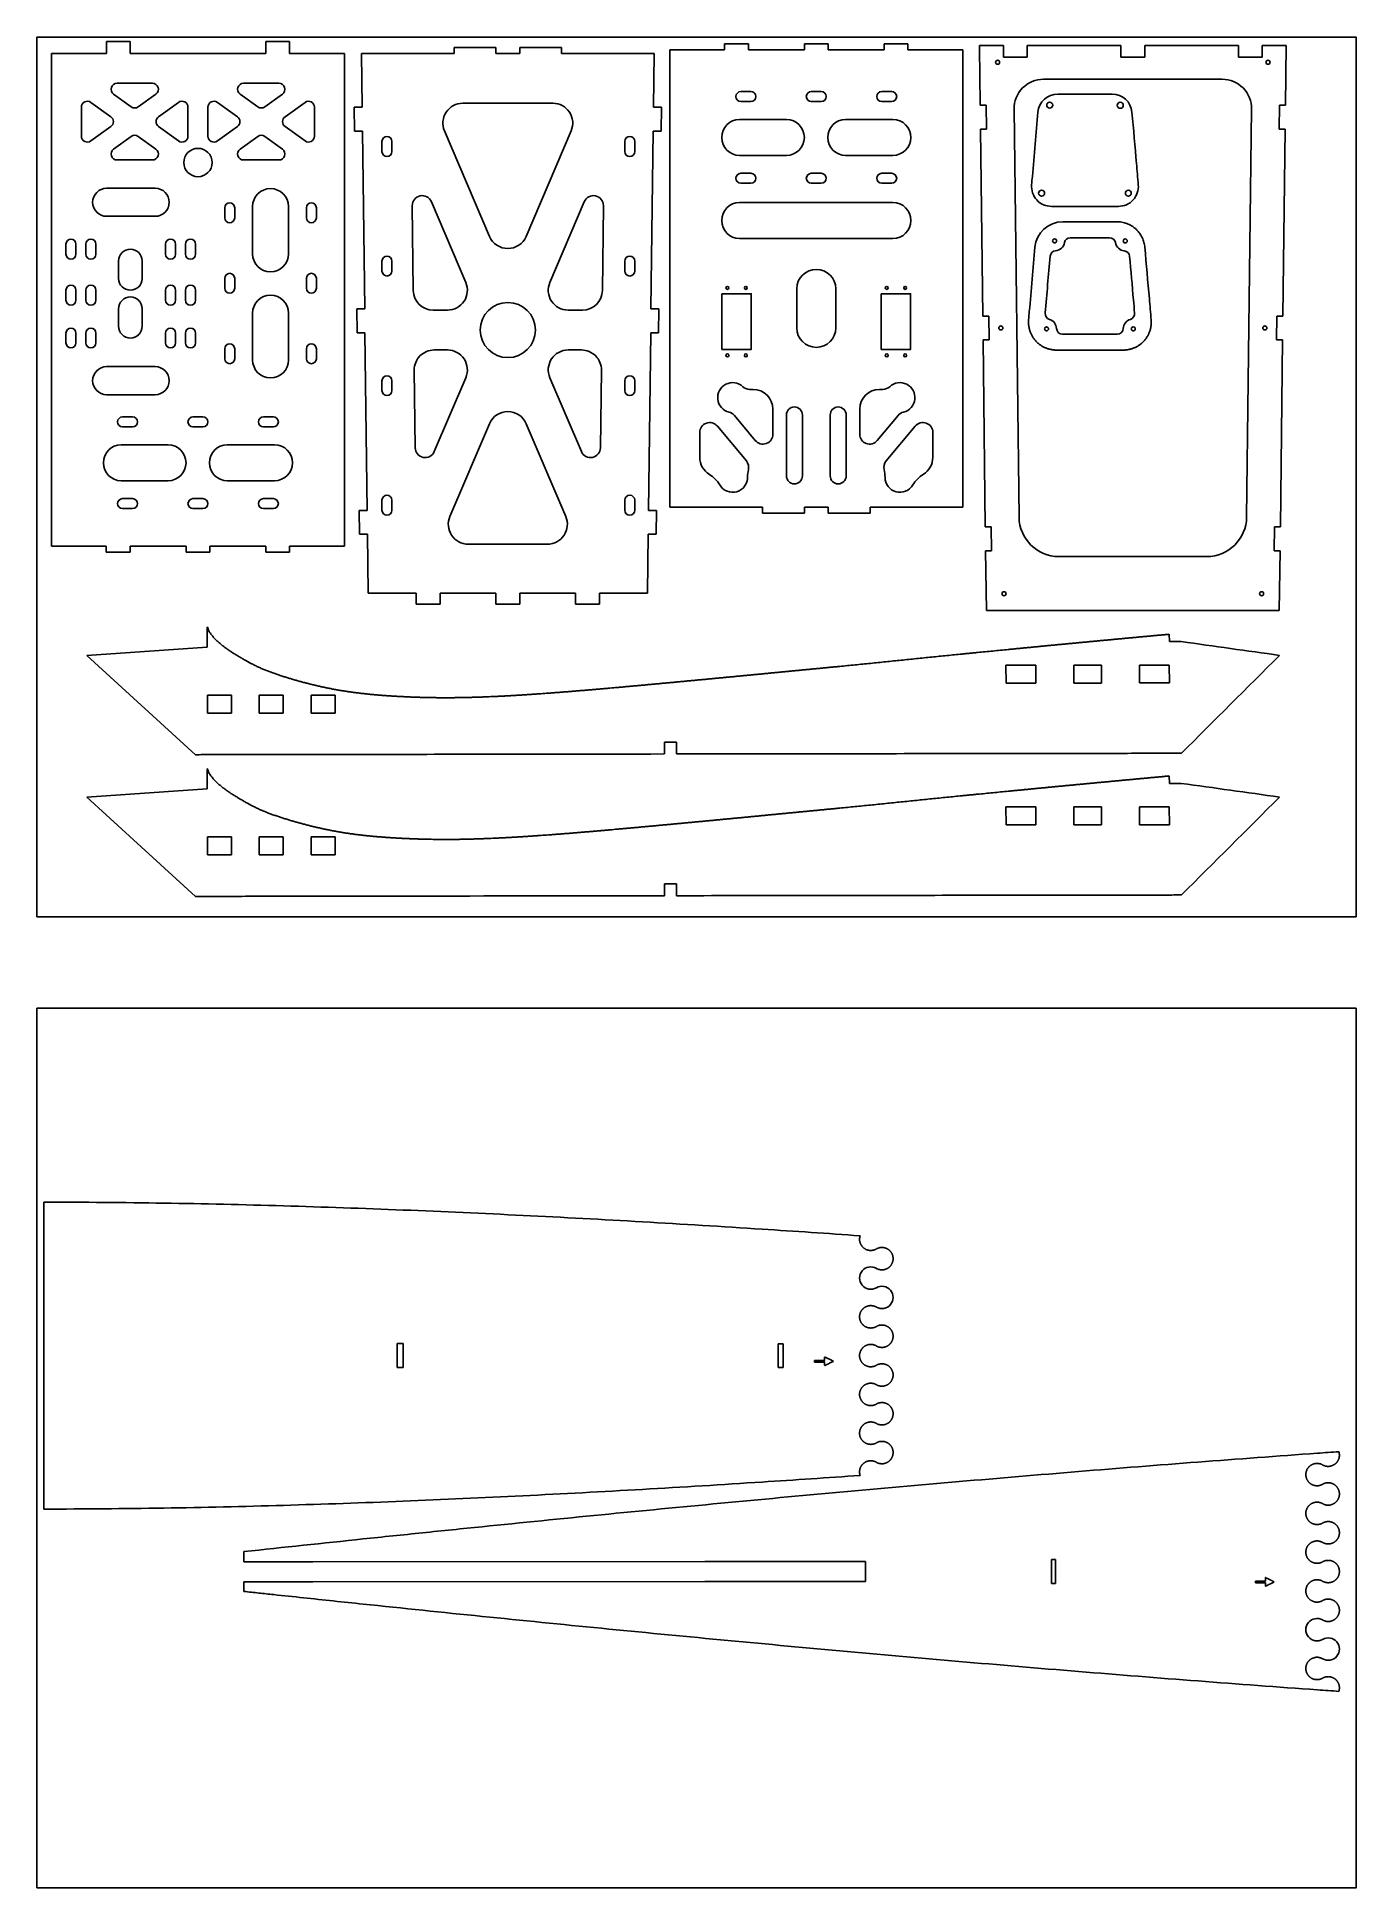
# Model space of a CAD drawing. Header units: millimetres. Extents: x -1421 to 1426, y -1337 to 584.
# Drawn here: x 526 to 1426, y -678 to 584 of the extents above; entities that cross this region are included whole.
import ezdxf

# ---------------------------------------------------------------- set-up
doc = ezdxf.new("R2010")
doc.units = ezdxf.units.MM
doc.header["$MEASUREMENT"] = 0
doc.layers.add('Predeterminada', color=7, linetype='Continuous', true_color=0x000000)

msp = doc.modelspace()

# ---------------------------------------------------------------- linework, layer by layer
at = {"layer": 'Predeterminada'}
for p, q in [((589.976, 581.273), (573.666, 581.273)), ((573.666, 581.273), (573.666, 573.117)), ((589.976, 573.117), (589.976, 581.273)), ((698.709, 581.273), (682.399, 581.273)), ((682.399, 581.273), (682.399, 573.117)), ((698.709, 573.117), (698.709, 581.273)), ((573.666, 573.117), (536.282, 573.117)), ((536.282, 573.117), (536.282, 237.092)), ((628.032, 573.117), (589.976, 573.117)), ((644.342, 573.117), (628.032, 573.117)), ((682.399, 573.117), (644.342, 573.117)), ((736.079, 573.117), (698.709, 573.117)), ((736.079, 237.092), (736.079, 573.117)), ((748.26, 536.42), (747.811, 573.117)), ((747.811, 573.117), (785.092, 573.117)), ((785.092, 573.117), (801.402, 573.117)), ((801.402, 573.117), (810.916, 573.117)), ((810.916, 573.117), (810.916, 577.195)), ((810.916, 577.195), (839.459, 577.195)), ((839.459, 577.195), (839.459, 573.117)), ((839.459, 573.117), (855.769, 573.117)), ((855.769, 573.117), (855.769, 577.195)), ((855.769, 577.195), (884.311, 577.195)), ((884.311, 577.195), (884.311, 573.117)), ((884.311, 573.117), (893.825, 573.117)), ((893.825, 573.117), (910.135, 573.117)), ((910.135, 573.117), (947.417, 573.117)), ((947.417, 573.117), (946.968, 536.42)), ((958.191, 263.642), (958.191, 575.57)), ((958.191, 575.57), (995.568, 575.57)), ((995.568, 579.647), (1011.878, 579.647)), ((995.568, 575.57), (995.568, 579.647)), ((1011.878, 579.647), (1011.878, 575.57)), ((1011.878, 575.57), (1049.935, 575.57)), ((1049.935, 575.57), (1049.935, 579.647)), ((1049.935, 579.647), (1066.245, 579.647)), ((1066.245, 579.647), (1066.245, 575.57)), ((1066.245, 575.57), (1104.302, 575.57)), ((1104.302, 575.57), (1104.302, 579.647)), ((1104.302, 579.647), (1120.612, 579.647)), ((1120.612, 579.647), (1120.612, 575.57)), ((1120.612, 575.57), (1157.989, 575.57)), ((1157.989, 575.57), (1157.989, 263.642)), ((1185.733, 578.622), (1169.423, 578.622)), ((1185.733, 570.467), (1185.733, 578.622)), ((1202.043, 570.467), (1185.733, 570.467)), ((1265.923, 578.622), (1202.043, 578.622)), ((1202.043, 578.622), (1202.043, 570.467)), ((1265.923, 570.467), (1265.923, 578.622)), ((1282.233, 570.467), (1265.923, 570.467)), ((1346.114, 578.622), (1282.233, 578.622)), ((1282.233, 578.622), (1282.233, 570.467)), ((1346.114, 570.467), (1346.114, 578.622)), ((1362.424, 570.467), (1346.114, 570.467)), ((1378.734, 578.622), (1362.424, 578.622)), ((1362.424, 578.622), (1362.424, 570.467)), ((1378.236, 537.847), (1378.734, 578.622)), ((1213.171, 555.516), (1334.985, 555.516)), ((590.647, 536.667), (578.583, 545.342)), ((580.964, 552.73), (592.015, 552.73)), ((592.015, 552.73), (605.091, 552.73)), ((607.472, 545.342), (595.408, 536.667)), ((676.954, 536.667), (664.89, 545.342)), ((667.271, 552.73), (691.398, 552.73)), ((693.778, 545.342), (681.715, 536.667)), ((1013.42, 547.074), (1006.624, 547.074)), ((1061.488, 547.074), (1054.692, 547.074)), ((1109.562, 547.074), (1102.766, 547.074)), ((1222.877, 545.412), (1259.949, 545.412)), ((556.67, 516.764), (556.67, 536.405)), ((563.128, 539.715), (576.784, 529.895)), ((609.271, 529.895), (622.927, 539.715)), ((629.385, 536.405), (629.385, 516.764)), ((642.977, 516.764), (642.977, 536.405)), ((649.435, 539.715), (663.091, 529.895)), ((695.577, 529.895), (709.234, 539.715)), ((715.692, 536.405), (715.692, 516.764)), ((743.023, 520.11), (742.823, 536.42)), ((742.823, 536.42), (748.26, 536.42)), ((878.332, 539.138), (816.896, 539.138)), ((946.968, 536.42), (952.405, 536.42)), ((952.405, 536.42), (952.205, 520.11)), ((1006.624, 540.278), (1013.42, 540.278)), ((1054.692, 540.278), (1061.488, 540.278)), ((1102.766, 540.278), (1109.562, 540.278)), ((1169.921, 537.847), (1173.998, 537.847)), ((1173.998, 537.847), (1174.198, 521.537)), ((1196.46, 256.794), (1193.061, 535.159)), ((1355.096, 535.159), (1351.697, 256.794)), ((1373.959, 521.537), (1374.158, 537.847)), ((1374.158, 537.847), (1378.236, 537.847)), ((576.784, 523.274), (563.128, 513.453)), ((622.927, 513.453), (609.271, 523.274)), ((663.091, 523.274), (649.435, 513.453)), ((709.234, 513.453), (695.577, 523.274)), ((748.46, 520.11), (743.023, 520.11)), ((749.942, 398.961), (748.46, 520.11)), ((804.397, 520.207), (835.115, 448.309)), ((860.113, 448.309), (890.83, 520.207)), ((946.768, 520.11), (945.286, 398.961)), ((952.205, 520.11), (946.768, 520.11)), ((1037.703, 528.046), (1005.762, 528.046)), ((1110.418, 528.046), (1078.102, 528.046)), ((1174.198, 521.537), (1170.12, 521.537)), ((1170.12, 521.537), (1171.677, 394.023)), ((1378.037, 521.537), (1373.959, 521.537)), ((1376.48, 394.023), (1378.037, 521.537)), ((578.583, 507.826), (590.647, 516.502)), ((595.408, 516.502), (607.472, 507.826)), ((664.89, 507.826), (676.954, 516.502)), ((681.715, 516.502), (693.778, 507.826)), ((761.735, 513.035), (761.735, 506.239)), ((768.53, 506.239), (768.53, 513.035)), ((927.407, 513.035), (927.407, 506.239)), ((934.203, 506.239), (934.203, 513.035)), ((605.091, 500.439), (580.964, 500.439)), ((691.398, 500.439), (667.271, 500.439)), ((1005.762, 503.581), (1037.703, 503.581)), ((1078.102, 503.581), (1110.418, 503.581)), ((573.877, 481.176), (607.003, 481.176)), ((1013.42, 491.348), (1006.624, 491.348)), ((1006.624, 484.552), (1013.42, 484.552)), ((1061.488, 491.348), (1054.692, 491.348)), ((1054.692, 484.552), (1061.488, 484.552)), ((1109.562, 491.348), (1102.766, 491.348)), ((1102.766, 484.552), (1109.562, 484.552)), ((654.438, 461.039), (654.438, 467.835)), ((661.234, 467.835), (661.234, 461.039)), ((673.466, 436.376), (673.466, 468.691)), ((697.931, 468.691), (697.931, 436.376)), ((710.164, 461.039), (710.164, 467.835)), ((716.959, 467.835), (716.959, 461.039)), ((782.384, 469.257), (783.091, 411.477)), ((818.938, 416.984), (795.429, 472.01)), ((899.799, 472.01), (876.289, 416.984)), ((912.137, 411.477), (912.844, 469.257)), ((1110.418, 471.415), (1005.762, 471.415)), ((1264.269, 468.789), (1218.557, 468.789)), ((607.003, 462.03), (573.877, 462.03)), ((1226.236, 458.31), (1263.308, 458.31)), ((546.138, 436.221), (546.138, 443.016)), ((552.934, 443.016), (552.934, 436.221)), ((559.73, 436.221), (559.73, 443.016)), ((566.526, 443.016), (566.526, 436.221)), ((614.096, 436.221), (614.096, 443.016)), ((620.892, 443.016), (620.892, 436.221)), ((627.688, 436.221), (627.688, 443.016)), ((634.484, 443.016), (634.484, 436.221)), ((1005.762, 446.95), (1110.418, 446.95)), ((1258.18, 447.437), (1231.429, 447.437)), ((582.052, 419.63), (582.052, 431.609)), ((598.078, 431.609), (598.078, 419.63)), ((761.735, 431.485), (761.735, 424.69)), ((768.53, 424.69), (768.53, 431.485)), ((927.407, 431.485), (927.407, 424.69)), ((934.203, 424.69), (934.203, 431.485)), ((654.438, 412.966), (654.438, 419.761)), ((661.234, 419.761), (661.234, 412.966)), ((710.164, 412.966), (710.164, 419.761)), ((716.959, 419.761), (716.959, 412.966)), ((546.138, 404.854), (546.138, 411.65)), ((552.934, 411.65), (552.934, 404.854)), ((559.73, 404.854), (559.73, 411.65)), ((566.526, 411.65), (566.526, 404.854)), ((614.096, 404.854), (614.096, 411.65)), ((620.892, 411.65), (620.892, 404.854)), ((627.688, 404.854), (627.688, 411.65)), ((634.484, 411.65), (634.484, 404.854)), ((1044.784, 412.528), (1044.784, 385.971)), ((1071.396, 385.971), (1071.396, 412.528)), ((582.052, 387.039), (582.052, 399.018)), ((598.078, 399.018), (598.078, 387.039)), ((673.466, 364.036), (673.466, 395.976)), ((697.931, 395.976), (697.931, 364.036)), ((744.705, 382.651), (744.505, 398.961)), ((744.505, 398.961), (749.942, 398.961)), ((796.682, 398.052), (806.44, 398.052)), ((888.788, 398.052), (898.546, 398.052)), ((945.286, 398.961), (950.722, 398.961)), ((950.722, 398.961), (950.523, 382.651)), ((1171.677, 394.023), (1175.754, 394.023)), ((1175.754, 394.023), (1175.954, 377.713)), ((1372.203, 377.713), (1372.402, 394.023)), ((1372.402, 394.023), (1376.48, 394.023)), ((546.138, 375.632), (546.138, 382.428)), ((552.934, 382.428), (552.934, 375.632)), ((559.73, 375.632), (559.73, 382.428)), ((566.526, 382.428), (566.526, 375.632)), ((614.096, 375.632), (614.096, 382.428)), ((620.892, 382.428), (620.892, 375.632)), ((627.688, 375.632), (627.688, 382.428)), ((634.484, 382.428), (634.484, 375.632)), ((750.142, 382.651), (744.705, 382.651)), ((751.624, 261.502), (750.142, 382.651)), ((945.086, 382.651), (943.603, 261.502)), ((950.523, 382.651), (945.086, 382.651)), ((1226.036, 381.688), (1263.507, 381.688)), ((654.438, 364.898), (654.438, 371.694)), ((661.234, 371.694), (661.234, 364.898)), ((710.164, 364.898), (710.164, 371.694)), ((716.959, 371.694), (716.959, 364.898)), ((806.44, 370.869), (797.347, 370.869)), ((897.881, 370.869), (888.788, 370.869)), ((1175.954, 377.713), (1171.876, 377.713)), ((1171.876, 377.713), (1173.433, 250.198)), ((1267.627, 370.814), (1221.916, 370.814)), ((1376.281, 377.713), (1372.203, 377.713)), ((1374.724, 250.198), (1376.281, 377.713)), ((573.877, 359.497), (607.003, 359.497)), ((783.756, 357.111), (784.403, 304.224)), ((910.824, 304.224), (911.471, 357.111)), ((761.735, 349.936), (761.735, 343.14)), ((768.53, 343.14), (768.53, 349.936)), ((797.448, 301.637), (818.938, 351.937)), ((876.289, 351.937), (897.78, 301.637)), ((927.407, 349.936), (927.407, 343.14)), ((934.203, 343.14), (934.203, 349.936)), ((1014.883, 344.02), (1012.597, 344.02)), ((1103.582, 344.02), (1101.297, 344.02)), ((607.003, 340.351), (573.877, 340.351)), ((1028.474, 313.455), (1028.474, 330.428)), ((1087.706, 330.428), (1087.706, 313.455)), ((584.715, 325.214), (591.511, 325.214)), ((591.511, 318.418), (584.715, 318.418)), ((632.783, 325.214), (639.579, 325.214)), ((639.579, 318.418), (632.783, 318.418)), ((680.856, 325.214), (687.652, 325.214)), ((687.652, 318.418), (680.856, 318.418)), ((835.115, 320.612), (808.078, 257.328)), ((887.15, 257.328), (860.113, 320.612)), ((1010.369, 295.171), (990.599, 318.94)), ((1002.211, 326.234), (1016.454, 309.109)), ((1037.703, 326.564), (1037.703, 285.006)), ((1048.576, 285.006), (1048.576, 326.564)), ((1067.604, 326.564), (1067.604, 285.006)), ((1078.477, 285.006), (1078.477, 326.564)), ((1099.726, 309.109), (1113.969, 326.234)), ((1125.581, 318.94), (1105.811, 295.171)), ((583.853, 306.185), (615.793, 306.185)), ((656.193, 306.185), (688.509, 306.185)), ((978.579, 314.594), (978.579, 297.621)), ((1137.601, 297.621), (1137.601, 314.594)), ((615.793, 281.72), (583.853, 281.72)), ((688.509, 281.72), (656.193, 281.72)), ((584.715, 269.488), (591.511, 269.488)), ((632.783, 269.488), (639.579, 269.488)), ((680.856, 269.488), (687.652, 269.488)), ((761.735, 268.386), (761.735, 261.59)), ((768.53, 261.59), (768.53, 268.386)), ((927.407, 268.386), (927.407, 261.59)), ((934.203, 261.59), (934.203, 268.386)), ((591.511, 262.692), (584.715, 262.692)), ((639.579, 262.692), (632.783, 262.692)), ((687.652, 262.692), (680.856, 262.692)), ((746.387, 245.192), (746.187, 261.502)), ((746.187, 261.502), (751.624, 261.502)), ((943.603, 261.502), (949.04, 261.502)), ((949.04, 261.502), (948.841, 245.192)), ((1021.393, 263.642), (958.191, 263.642)), ((1021.393, 259.564), (1021.393, 263.642)), ((1049.935, 259.564), (1021.393, 259.564)), ((1066.245, 263.642), (1049.935, 263.642)), ((1049.935, 263.642), (1049.935, 259.564)), ((1066.245, 259.564), (1066.245, 263.642)), ((1094.787, 259.564), (1066.245, 259.564)), ((1157.989, 263.642), (1094.787, 263.642)), ((1094.787, 263.642), (1094.787, 259.564)), ((751.824, 245.192), (746.387, 245.192)), ((752.314, 205.097), (751.824, 245.192)), ((943.404, 245.192), (942.913, 205.097)), ((948.841, 245.192), (943.404, 245.192)), ((1173.433, 250.198), (1177.51, 250.198)), ((1177.51, 250.198), (1177.71, 233.888)), ((1370.447, 233.888), (1370.646, 250.198)), ((1370.646, 250.198), (1374.724, 250.198)), ((536.282, 237.092), (573.659, 237.092)), ((573.659, 237.092), (573.659, 233.014)), ((573.659, 233.014), (589.969, 233.014)), ((589.969, 233.014), (589.969, 237.092)), ((589.969, 237.092), (628.026, 237.092)), ((628.026, 237.092), (628.026, 233.014)), ((628.026, 233.014), (644.336, 233.014)), ((644.336, 233.014), (644.336, 237.092)), ((644.336, 237.092), (682.392, 237.092)), ((682.392, 237.092), (682.392, 233.014)), ((682.392, 233.014), (698.702, 233.014)), ((698.702, 233.014), (698.702, 237.092)), ((698.702, 237.092), (736.079, 237.092)), ((820.576, 238.396), (874.651, 238.396)), ((1177.71, 233.888), (1173.632, 233.888)), ((1173.632, 233.888), (1174.13, 193.113)), ((1324.516, 229.943), (1223.641, 229.943)), ((1374.525, 233.888), (1370.447, 233.888)), ((1374.027, 193.113), (1374.525, 233.888)), ((785.092, 205.097), (752.314, 205.097)), ((785.092, 197.621), (785.092, 205.097)), ((839.459, 205.097), (801.402, 205.097)), ((801.402, 205.097), (801.402, 197.621)), ((839.459, 197.621), (839.459, 205.097)), ((893.825, 205.097), (855.769, 205.097)), ((855.769, 205.097), (855.769, 197.621)), ((893.825, 197.621), (893.825, 205.097)), ((942.913, 205.097), (910.135, 205.097)), ((910.135, 205.097), (910.135, 197.621)), ((801.402, 197.621), (785.092, 197.621)), ((855.769, 197.621), (839.459, 197.621)), ((910.135, 197.621), (893.825, 197.621)), ((1174.13, 193.113), (1374.027, 193.113)), ((1298.987, 171.973, 0), (1298.98, 177.01, 0)), ((642.539, 168.284, 0), (560.314, 162.619, 1.006)), ((560.314, 162.619, 1.006), (634.461, 94.882, 0.1)), ((1207.911, 155.9, 0), (1187.523, 155.872, 0)), ((1187.523, 155.872, 0), (1187.54, 143.64, 0)), ((1207.928, 143.668, 0), (1207.911, 155.9, 0)), ((1252.763, 155.961, 0), (1233.735, 155.935, 0)), ((1233.735, 155.935, 0), (1233.752, 143.703, 0)), ((1252.78, 143.729, 0), (1252.763, 155.961, 0)), ((1298.975, 156.025, 0), (1278.587, 155.997, 0)), ((1278.587, 155.997, 0), (1278.604, 143.764, 0)), ((1298.992, 143.792, 0), (1298.975, 156.025, 0)), ((1187.54, 143.64, 0), (1207.928, 143.668, 0)), ((1233.752, 143.703, 0), (1252.78, 143.729, 0)), ((1278.604, 143.764, 0), (1298.992, 143.792, 0)), ((659.013, 135.431, 0), (642.703, 135.408, 0)), ((642.703, 135.408, 0), (642.72, 123.176, 0)), ((659.03, 123.198, 0), (659.013, 135.431, 0)), ((694.351, 135.479, 0), (678.041, 135.457, 0)), ((678.041, 135.457, 0), (678.058, 123.224, 0)), ((694.368, 123.247, 0), (694.351, 135.479, 0)), ((729.689, 135.527, 0), (713.379, 135.505, 0)), ((713.379, 135.505, 0), (713.396, 123.273, 0)), ((729.706, 123.295, 0), (729.689, 135.527, 0)), ((642.72, 123.176, 0), (659.03, 123.198, 0)), ((678.058, 123.224, 0), (694.368, 123.247, 0)), ((713.396, 123.273, 0), (729.706, 123.295, 0)), ((954.572, 103.497, 0), (962.727, 103.508, 0)), ((1298.987, 75.318, 0), (1298.98, 80.355, 0)), ((642.539, 71.629, 0), (560.314, 65.964, 1.006)), ((560.314, 65.964, 1.006), (634.461, -1.772, 0.1)), ((1207.911, 59.245, 0), (1187.523, 59.217, 0)), ((1187.523, 59.217, 0), (1187.54, 46.985, 0)), ((1207.928, 47.013, 0), (1207.911, 59.245, 0)), ((1252.763, 59.307, 0), (1233.735, 59.281, 0)), ((1233.735, 59.281, 0), (1233.752, 47.048, 0)), ((1252.78, 47.074, 0), (1252.763, 59.307, 0)), ((1298.975, 59.37, 0), (1278.587, 59.342, 0)), ((1278.587, 59.342, 0), (1278.604, 47.11, 0)), ((1298.992, 47.137, 0), (1298.975, 59.37, 0)), ((659.013, 38.776, 0), (642.703, 38.754, 0)), ((642.703, 38.754, 0), (642.72, 26.521, 0)), ((659.03, 26.543, 0), (659.013, 38.776, 0)), ((694.351, 38.824, 0), (678.041, 38.802, 0)), ((678.041, 38.802, 0), (678.058, 26.57, 0)), ((694.368, 26.592, 0), (694.351, 38.824, 0)), ((729.689, 38.873, 0), (713.379, 38.85, 0)), ((713.379, 38.85, 0), (713.396, 26.618, 0)), ((729.706, 26.64, 0), (729.689, 38.873, 0)), ((1187.54, 46.985, 0), (1207.928, 47.013, 0)), ((1233.752, 47.048, 0), (1252.78, 47.074, 0)), ((1278.604, 47.11, 0), (1298.992, 47.137, 0)), ((642.72, 26.521, 0), (659.03, 26.543, 0)), ((678.058, 26.57, 0), (694.368, 26.592, 0)), ((713.396, 26.618, 0), (729.706, 26.64, 0)), ((954.572, 6.842, 0), (962.727, 6.854, 0)), ((531.124, -210.271), (531.124, -419.583)), ((1099.068, -242.204), (1099.068, -242.204)), ((1099.068, -242.204), (1099.068, -242.204)), ((1099.068, -295.093), (1099.068, -295.093)), ((776.136, -306.749), (772.018, -306.749)), ((772.018, -306.749), (772.018, -323.059)), ((776.136, -323.059), (776.136, -306.749)), ((1035.561, -306.809), (1032.152, -306.809)), ((1032.152, -306.809), (1032.152, -323.119)), ((1035.561, -323.119), (1035.561, -306.809)), ((772.018, -323.059), (776.136, -323.059)), ((1032.152, -323.119), (1035.561, -323.119)), ((1056.964, -318.213), (1056.964, -318.779)), ((1056.964, -318.779), (1056.964, -319.345)), ((1099.068, -321.538), (1099.068, -321.538)), ((1099.068, -321.538), (1099.068, -321.538)), ((1099.068, -347.983), (1099.068, -347.983)), ((1099.068, -347.983), (1099.068, -347.983)), ((1099.068, -374.428), (1099.068, -374.428)), ((1099.068, -374.428), (1099.068, -374.428)), ((1403.571, -402.681), (1403.571, -402.681)), ((1403.571, -402.681), (1403.571, -402.681)), ((1403.571, -429.126), (1403.571, -429.126)), ((1403.571, -429.126), (1403.571, -429.126)), ((667.528, -448.612), (667.528, -455.523)), ((1218.635, -454.076), (1221.397, -454.076)), ((1218.635, -470.386), (1218.635, -454.076)), ((1221.397, -454.076), (1221.397, -470.386)), ((667.528, -455.523), (714.59, -455.511)), ((714.59, -455.511), (982.011, -455.44)), ((982.011, -455.44), (1091.759, -455.41)), ((1403.571, -455.571), (1403.571, -455.571)), ((1403.571, -455.571), (1403.571, -455.571)), ((714.586, -469.102), (667.528, -469.115)), ((667.528, -469.115), (667.528, -475.747)), ((982.007, -469.031), (714.586, -469.102)), ((1091.755, -469.002), (982.007, -469.031)), ((1221.397, -470.386), (1218.635, -470.386)), ((1357.754, -468.679), (1357.754, -469.245)), ((1357.754, -469.245), (1357.754, -469.81)), ((1403.571, -482.016), (1403.571, -482.016)), ((1403.571, -534.905), (1403.571, -534.905)), ((1403.571, -534.905), (1403.571, -534.905))]:
    msp.add_line(p, q, dxfattribs=at)
for points in [[(526.352, -15.702), (1426.352, -15.702), (1426.352, 584.298), (526.352, 584.298), (526.352, -15.702)], [(993.723, 409.203), (1013.723, 409.203), (1013.723, 371.203), (993.723, 371.203), (993.723, 409.203)], [(1102.457, 409.203), (1122.457, 409.203), (1122.457, 371.203), (1102.457, 371.203), (1102.457, 409.203)], [(526.352, -677.994), (1426.352, -677.994), (1426.352, -77.994), (526.352, -77.994), (526.352, -677.994)]]:
    msp.add_lwpolyline(points, dxfattribs=at)
for centre, radius in [((1181.806, 567.069), 1.359), ((1366.351, 567.069), 1.359), ((1217.371, 537.836), 2.039), ((1265.533, 537.763), 2.039), ((636.181, 498.698), 9.676), ((1211.816, 477.791), 2.039), ((1271.01, 477.791), 2.039), ((1220.73, 445.298), 1.359), ((1268.892, 445.225), 1.359), ((997.438, 413.212), 1), ((1010.008, 413.212), 1), ((1106.172, 413.212), 1), ((1118.742, 413.212), 1), ((847.614, 384.46), 18.81), ((1184.01, 385.868), 1.359), ((1215.175, 385.253), 1.359), ((1274.368, 385.253), 1.359), ((1364.147, 385.868), 1.359), ((997.438, 367.212), 1), ((1010.008, 367.212), 1), ((1106.172, 367.212), 1), ((1118.742, 367.212), 1), ((1186.214, 204.666), 1.359), ((1361.943, 204.666), 1.359)]:
    msp.add_circle(centre, radius, dxfattribs=at)
for centre, radius, start, end in [((1213.171, 535.405), 20.112, 90, 180.699518), ((1334.985, 535.405), 20.112, 359.300493, 90), ((580.964, 548.652), 4.077, 89.999999, 234.279142), ((605.091, 548.652), 4.077, 305.720847, 90), ((667.271, 548.652), 4.077, 90, 234.279143), ((691.398, 548.652), 4.077, 305.720867, 90), ((1006.624, 543.676), 3.398, 90, 180), ((1006.624, 543.676), 3.398, 180, 270), ((1013.42, 543.676), 3.398, 0, 90), ((1013.42, 543.676), 3.398, 270, 0), ((1054.692, 543.676), 3.398, 90, 180), ((1054.692, 543.676), 3.398, 180, 270), ((1061.488, 543.676), 3.398, 0, 90), ((1061.488, 543.676), 3.398, 270, 0), ((1102.766, 543.676), 3.398, 90, 180), ((1102.766, 543.676), 3.398, 180, 270), ((1109.562, 543.676), 3.398, 0, 90), ((1109.562, 543.676), 3.398, 270, 0), ((1222.877, 531.82), 13.592, 90, 174.929462), ((1259.949, 531.82), 13.592, 5.070568, 89.999638), ((560.747, 536.405), 4.077, 54.279142, 179.999971), ((593.027, 539.977), 4.077, 234.279142, 305.720847), ((625.307, 536.405), 4.077, 360, 125.720847), ((647.054, 536.405), 4.077, 54.279143, 180), ((679.334, 539.977), 4.077, 234.279143, 305.720867), ((711.614, 536.405), 4.077, 0.000029, 125.720867), ((816.896, 525.547), 13.592, 90, 203.134241), ((878.332, 525.547), 13.592, 336.865759, 90), ((574.403, 526.584), 4.077, 305.720847, 54.279142), ((611.651, 526.584), 4.077, 125.720847, 234.279142), ((660.71, 526.584), 4.077, 305.720867, 54.279143), ((697.958, 526.584), 4.077, 125.720867, 234.279143), ((1005.762, 515.813), 12.232, 90, 180), ((1037.703, 515.813), 12.232, 0, 90), ((1078.102, 515.813), 12.232, 90, 180), ((1110.418, 515.813), 12.232, 0, 90), ((560.747, 516.764), 4.077, 179.999971, 305.720847), ((580.964, 504.516), 4.077, 125.720847, 270), ((593.027, 513.191), 4.077, 54.279142, 125.720847), ((605.091, 504.516), 4.077, 270, 54.279142), ((625.307, 516.764), 4.077, 234.279142, 360), ((647.054, 516.764), 4.077, 180, 305.720867), ((667.271, 504.516), 4.077, 125.720867, 270), ((679.334, 513.191), 4.077, 54.279143, 125.720867), ((691.398, 504.516), 4.077, 270, 54.279143), ((711.614, 516.764), 4.077, 234.279143, 0.000029), ((765.133, 513.035), 3.398, 90, 180), ((765.133, 506.239), 3.398, 180, 270), ((765.133, 513.035), 3.398, 0, 90), ((765.133, 506.239), 3.398, 270, 0), ((930.805, 513.035), 3.398, 90, 180), ((930.805, 506.239), 3.398, 180, 270), ((930.805, 513.035), 3.398, 0, 90), ((930.805, 506.239), 3.398, 270, 0), ((1005.762, 515.813), 12.232, 180, 270), ((1037.703, 515.813), 12.232, 270, 0), ((1078.102, 515.813), 12.232, 180, 270), ((1110.418, 515.813), 12.232, 270, 0), ((573.877, 471.603), 9.573, 90, 180), ((607.003, 471.603), 9.573, 0, 90), ((685.699, 468.691), 12.232, 90, 180), ((685.699, 468.691), 12.232, 0, 90), ((1006.624, 487.95), 3.398, 90, 180), ((1006.624, 487.95), 3.398, 180, 270), ((1013.42, 487.95), 3.398, 0, 90), ((1013.42, 487.95), 3.398, 270, 0), ((1054.692, 487.95), 3.398, 90, 180), ((1054.692, 487.95), 3.398, 180, 270), ((1061.488, 487.95), 3.398, 0, 90), ((1061.488, 487.95), 3.398, 270, 0), ((1102.766, 487.95), 3.398, 90, 180), ((1102.766, 487.95), 3.398, 180, 270), ((1109.562, 487.95), 3.398, 0, 90), ((1109.562, 487.95), 3.398, 270, 0), ((1218.557, 482.381), 13.592, 175.085266, 269.999773), ((1264.269, 482.381), 13.592, 270.000106, 4.914676), ((573.877, 471.603), 9.573, 180, 270), ((607.003, 471.603), 9.573, 270, 0), ((657.836, 467.835), 3.398, 90, 180), ((657.836, 467.835), 3.398, 0, 90), ((713.562, 467.835), 3.398, 90, 180), ((713.562, 467.835), 3.398, 0, 90), ((789.179, 469.34), 6.796, 23.134241, 180.701105), ((906.048, 469.34), 6.796, 359.298895, 156.865759), ((1005.762, 459.183), 12.232, 90, 180), ((1110.418, 459.183), 12.232, 0, 90), ((657.836, 461.039), 3.398, 180, 270), ((657.836, 461.039), 3.398, 270, 0), ((713.562, 461.039), 3.398, 180, 270), ((713.562, 461.039), 3.398, 270, 0), ((1005.762, 459.183), 12.232, 180, 270), ((1110.418, 459.183), 12.232, 270, 0), ((1226.236, 439.282), 19.028, 90, 174.929462), ((549.536, 443.016), 3.398, 90, 180), ((549.536, 443.016), 3.398, 0, 90), ((563.128, 443.016), 3.398, 90, 180), ((563.128, 443.016), 3.398, 0, 90), ((617.494, 443.016), 3.398, 90, 180), ((617.494, 443.016), 3.398, 0, 90), ((631.086, 443.016), 3.398, 90, 180), ((631.086, 443.016), 3.398, 0, 90), ((847.614, 453.649), 13.592, 203.134241, 336.865759), ((1220.73, 445.298), 6.796, 275.202322, 349.731004), ((1231.429, 443.359), 4.077, 89.999988, 169.731002), ((1258.18, 443.359), 4.077, 9.879728, 90.000058), ((1268.892, 445.225), 6.796, 189.879719, 264.413379), ((549.536, 436.221), 3.398, 180, 270), ((549.536, 436.221), 3.398, 270, 0), ((563.128, 436.221), 3.398, 180, 270), ((563.128, 436.221), 3.398, 270, 0), ((590.065, 431.609), 8.013, 90, 180), ((590.065, 431.609), 8.013, 0, 90), ((617.494, 436.221), 3.398, 180, 270), ((617.494, 436.221), 3.398, 270, 0), ((631.086, 436.221), 3.398, 180, 270), ((631.086, 436.221), 3.398, 270, 0), ((685.699, 436.376), 12.232, 180, 270), ((685.699, 436.376), 12.232, 270, 0), ((765.133, 431.485), 3.398, 90, 180), ((765.133, 431.485), 3.398, 0, 90), ((930.805, 431.485), 3.398, 90, 180), ((930.805, 431.485), 3.398, 0, 90), ((1221.716, 434.469), 4.077, 95.202323, 174.945398), ((1267.833, 434.403), 4.077, 5.054432, 84.413373), ((590.065, 419.63), 8.013, 180, 270), ((590.065, 419.63), 8.013, 270, 0), ((657.836, 419.761), 3.398, 90, 180), ((657.836, 419.761), 3.398, 0, 90), ((713.562, 419.761), 3.398, 90, 180), ((713.562, 419.761), 3.398, 0, 90), ((765.133, 424.69), 3.398, 180, 270), ((765.133, 424.69), 3.398, 270, 0), ((806.44, 411.644), 13.592, 270, 23.134241), ((888.788, 411.644), 13.592, 156.865759, 270), ((930.805, 424.69), 3.398, 180, 270), ((930.805, 424.69), 3.398, 270, 0), ((1058.09, 412.528), 13.306, 90, 180), ((1058.09, 412.528), 13.306, 0, 90), ((549.536, 411.65), 3.398, 90, 180), ((549.536, 404.854), 3.398, 180, 270), ((549.536, 411.65), 3.398, 0, 90), ((549.536, 404.854), 3.398, 270, 0), ((563.128, 411.65), 3.398, 90, 180), ((563.128, 404.854), 3.398, 180, 270), ((563.128, 411.65), 3.398, 0, 90), ((563.128, 404.854), 3.398, 270, 0), ((590.065, 399.018), 8.013, 90, 180), ((590.065, 399.018), 8.013, 0, 90), ((617.494, 411.65), 3.398, 90, 180), ((617.494, 404.854), 3.398, 180, 270), ((617.494, 411.65), 3.398, 0, 90), ((617.494, 404.854), 3.398, 270, 0), ((631.086, 411.65), 3.398, 90, 180), ((631.086, 404.854), 3.398, 180, 270), ((631.086, 411.65), 3.398, 0, 90), ((631.086, 404.854), 3.398, 270, 0), ((657.836, 412.966), 3.398, 180, 270), ((657.836, 412.966), 3.398, 270, 0), ((685.699, 395.976), 12.232, 90, 180), ((685.699, 395.976), 12.232, 0, 90), ((713.562, 412.966), 3.398, 180, 270), ((713.562, 412.966), 3.398, 270, 0), ((796.682, 411.644), 13.592, 180.701105, 270), ((898.546, 411.644), 13.592, 270, 359.298895), ((1218.325, 395.66), 4.077, 175.067583, 253.162266), ((1215.175, 385.253), 6.796, 2.698419, 73.162275), ((1274.368, 385.253), 6.796, 106.837616, 177.301467), ((1271.219, 395.66), 4.077, 286.837618, 4.932367), ((549.536, 382.428), 3.398, 90, 180), ((549.536, 382.428), 3.398, 0, 90), ((563.128, 382.428), 3.398, 90, 180), ((563.128, 382.428), 3.398, 0, 90), ((590.065, 387.039), 8.013, 180, 270), ((590.065, 387.039), 8.013, 270, 0), ((617.494, 382.428), 3.398, 90, 180), ((617.494, 382.428), 3.398, 0, 90), ((631.086, 382.428), 3.398, 90, 180), ((631.086, 382.428), 3.398, 0, 90), ((1058.09, 385.971), 13.306, 180, 270), ((1058.09, 385.971), 13.306, 270, 0), ((1226.036, 385.765), 4.077, 182.698419, 270.000007), ((1263.507, 385.765), 4.077, 270, 357.301467), ((549.536, 375.632), 3.398, 180, 270), ((549.536, 375.632), 3.398, 270, 0), ((563.128, 375.632), 3.398, 180, 270), ((563.128, 375.632), 3.398, 270, 0), ((617.494, 375.632), 3.398, 180, 270), ((617.494, 375.632), 3.398, 270, 0), ((631.086, 375.632), 3.398, 180, 270), ((631.086, 375.632), 3.398, 270, 0), ((657.836, 371.694), 3.398, 90, 180), ((657.836, 371.694), 3.398, 0, 90), ((713.562, 371.694), 3.398, 90, 180), ((713.562, 371.694), 3.398, 0, 90), ((797.347, 357.277), 13.592, 90, 180.701105), ((806.44, 357.277), 13.592, 336.865759, 90), ((888.788, 357.277), 13.592, 90, 203.134241), ((897.881, 357.277), 13.592, 359.298895, 90), ((573.877, 349.924), 9.573, 90, 180), ((607.003, 349.924), 9.573, 0, 90), ((657.836, 364.898), 3.398, 180, 270), ((657.836, 364.898), 3.398, 270, 0), ((685.699, 364.036), 12.232, 180, 270), ((685.699, 364.036), 12.232, 270, 0), ((713.562, 364.898), 3.398, 180, 270), ((713.562, 364.898), 3.398, 270, 0), ((573.877, 349.924), 9.573, 180, 270), ((607.003, 349.924), 9.573, 270, 0), ((765.133, 349.936), 3.398, 90, 180), ((765.133, 343.14), 3.398, 180, 270), ((765.133, 349.936), 3.398, 0, 90), ((765.133, 343.14), 3.398, 270, 0), ((930.805, 349.936), 3.398, 90, 180), ((930.805, 343.14), 3.398, 180, 270), ((930.805, 349.936), 3.398, 0, 90), ((930.805, 343.14), 3.398, 270, 0), ((1001.005, 338.396), 10.194, 46.974463, 256.316024), ((1012.597, 350.816), 6.796, 226.974463, 270), ((1014.883, 330.428), 13.592, 0, 90), ((1101.297, 330.428), 13.592, 90, 180), ((1103.582, 350.816), 6.796, 270, 313.025537), ((1115.175, 338.396), 10.194, 283.683977, 133.025537), ((847.614, 315.272), 13.592, 23.134241, 156.865759), ((996.986, 321.888), 6.796, 39.750982, 76.316015), ((1043.139, 326.564), 5.437, 90, 180), ((1043.139, 326.564), 5.437, 0, 90), ((1073.041, 326.564), 5.437, 90, 180), ((1073.041, 326.564), 5.437, 0, 90), ((1119.194, 321.888), 6.796, 103.683983, 140.249015), ((584.715, 321.816), 3.398, 90, 180), ((584.715, 321.816), 3.398, 180, 270), ((591.511, 321.816), 3.398, 0, 90), ((591.511, 321.816), 3.398, 270, 0), ((632.783, 321.816), 3.398, 90, 180), ((632.783, 321.816), 3.398, 180, 270), ((639.579, 321.816), 3.398, 0, 90), ((639.579, 321.816), 3.398, 270, 0), ((680.856, 321.816), 3.398, 90, 180), ((680.856, 321.816), 3.398, 180, 270), ((687.652, 321.816), 3.398, 0, 90), ((687.652, 321.816), 3.398, 270, 0), ((985.374, 314.594), 6.796, 39.750992, 180), ((1130.806, 314.594), 6.796, 360, 140.249008), ((583.853, 293.953), 12.232, 90, 180), ((615.793, 293.953), 12.232, 0, 90), ((656.193, 293.953), 12.232, 90, 180), ((688.509, 293.953), 12.232, 0, 90), ((791.199, 304.307), 6.796, 180.701105, 336.865759), ((904.029, 304.307), 6.796, 203.134241, 359.298895), ((1021.678, 313.455), 6.796, 219.750992, 0), ((1094.502, 313.455), 6.796, 180, 320.249008), ((583.853, 293.953), 12.232, 180, 270), ((615.793, 293.953), 12.232, 270, 0), ((656.193, 293.953), 12.232, 180, 270), ((688.509, 293.953), 12.232, 270, 0), ((992.17, 297.621), 13.592, 180, 238.836573), ((1005.144, 290.825), 6.796, 346.648684, 39.750992), ((1111.036, 290.825), 6.796, 140.249008, 193.364002), ((1124.01, 297.621), 13.592, 301.163091, 0), ((974.412, 268.255), 20.726, 30.674107, 58.837108), ((1001.005, 284.029), 10.194, 210.673745, 0.816338), ((1031.921, 284.47), 20.726, 166.648679, 180.816333), ((1043.139, 285.006), 5.437, 180, 270), ((1043.139, 285.006), 5.437, 270, 0), ((1073.041, 285.006), 5.437, 180, 270), ((1073.041, 285.006), 5.437, 270, 0), ((1084.26, 284.464), 20.726, 358.798618, 13.364126), ((1115.175, 284.029), 10.194, 180, 329.325973), ((1141.768, 268.255), 20.726, 121.163113, 149.326031), ((584.715, 266.09), 3.398, 90, 180), ((584.715, 266.09), 3.398, 180, 270), ((591.511, 266.09), 3.398, 0, 90), ((591.511, 266.09), 3.398, 270, 0), ((632.783, 266.09), 3.398, 90, 180), ((632.783, 266.09), 3.398, 180, 270), ((639.579, 266.09), 3.398, 0, 90), ((639.579, 266.09), 3.398, 270, 0), ((680.856, 266.09), 3.398, 90, 180), ((680.856, 266.09), 3.398, 180, 270), ((687.652, 266.09), 3.398, 0, 90), ((687.652, 266.09), 3.398, 270, 0), ((765.133, 268.386), 3.398, 90, 180), ((765.133, 268.386), 3.398, 0, 90), ((930.805, 268.386), 3.398, 90, 180), ((930.805, 268.386), 3.398, 0, 90), ((765.133, 261.59), 3.398, 180, 270), ((765.133, 261.59), 3.398, 270, 0), ((820.576, 251.988), 13.592, 156.865759, 270), ((874.651, 251.988), 13.592, 270, 23.134241), ((930.805, 261.59), 3.398, 180, 270), ((930.805, 261.59), 3.398, 270, 0), ((1223.641, 257.126), 27.183, 180.699507, 270), ((1324.516, 257.126), 27.183, 270, 359.300493), ((1095.251, -262.037), 7.634, 59.999997, 300), ((1102.885, -275.26), 7.634, 240.000006, 119.999981), ((1399.754, -501.849), 7.634, 60.000006, 299.999981), ((1407.388, -515.072), 7.634, 239.999997, 120)]:
    msp.add_arc(centre, radius, start, end, dxfattribs=at)
at = {"layer": 'Predeterminada', "extrusion": (2.51597e-06, -4.83623e-06, 1)}
msp.add_arc((1099.068, -268.649, 0.004), 0.0000205, 294.969906, 300.000056, dxfattribs=at)
at = {"layer": 'Predeterminada', "extrusion": (-5.377e-06, 1.11801e-05, 1)}
msp.add_arc((1099.068, -268.649, -0.009), 0.00000696, 111.37003, 119.999941, dxfattribs=at)
at = {"layer": 'Predeterminada', "extrusion": (5.38947e-06, -1.1206e-05, 1)}
msp.add_arc((1403.571, -508.46, 0.013), 0.00000696, 291.370075, 299.999874, dxfattribs=at)
at = {"layer": 'Predeterminada', "extrusion": (-2.52043e-06, 4.84479e-06, 1)}
msp.add_arc((1403.571, -508.46, -0.006), 0.0000205, 114.969868, 120.00008, dxfattribs=at)
at = {"layer": 'Predeterminada'}
for points, degree, knots in [([(1169.423, 578.622), (1169.423, 578.587), (1169.424, 578.546), (1169.432, 577.91), (1169.439, 577.328), (1169.474, 574.422), (1169.503, 572.097), (1169.588, 565.121), (1169.644, 560.471), (1169.774, 549.829), (1169.848, 543.838), (1169.921, 537.847)], 3, [638.73309727, 638.73309727, 638.73309727, 638.73309727, 638.85345648, 638.85345648, 640.13606346, 640.13606346, 645.26649138, 645.26649138, 655.52734722, 655.52734722, 668.74593618, 668.74593618, 668.74593618, 668.74593618]), ([(1205.016, 483.545), (1205.179, 485.439), (1206.599, 501.933), (1208.043, 518.424), (1209.338, 533.022)], 3, [-133.30476951, -133.30476951, -133.30476951, -133.30476951, -129.11000901, -96.76413846, -96.76413846, -96.76413846, -96.76413846]), ([(1273.487, 533.022), (1274.525, 521.331), (1275.972, 504.839), (1277.397, 488.346), (1277.81, 483.545)], 3, [-706.18070609, -706.18070609, -706.18070609, -706.18070609, -680.2744508, -669.64006427, -669.64006427, -669.64006427, -669.64006427]), ([(1202.958, 391.473), (1203.121, 393.367), (1203.284, 395.261), (1203.447, 397.155), (1204.708, 411.758), (1205.986, 426.363), (1207.282, 440.964)], 3, [-330.07094669, -330.07094669, -330.07094669, -330.07094669, -325.87618619, -325.87618619, -325.87618619, -293.53031564, -293.53031564, -293.53031564, -293.53031564]), ([(1217.654, 434.829), (1216.516, 421.96), (1215.391, 409.092), (1214.28, 396.22), (1214.274, 396.15), (1214.268, 396.081), (1214.262, 396.011)], 3, [297.35301821, 297.35301821, 297.35301821, 297.35301821, 325.87618619, 325.87618619, 325.87618619, 326.03049735, 326.03049735, 326.03049735, 326.03049735]), ([(1275.281, 396.011), (1275.024, 398.986), (1274.767, 401.962), (1274.509, 404.937), (1273.646, 414.88), (1272.774, 424.821), (1271.895, 434.763)], 3, [400.87465019, 400.87465019, 400.87465019, 400.87465019, 407.46865007, 407.46865007, 407.46865007, 429.50350027, 429.50350027, 429.50350027, 429.50350027]), ([(1282.262, 440.964), (1283.299, 429.27), (1284.326, 417.573), (1285.341, 405.877), (1285.758, 401.076), (1286.173, 396.274), (1286.586, 391.473)], 3, [-433.37490536, -433.37490536, -433.37490536, -433.37490536, -407.46865007, -407.46865007, -407.46865007, -396.83426353, -396.83426353, -396.83426353, -396.83426353]), ([(1298.98, 177.01, 0), (1298.114, 176.93, 0), (1297.247, 176.85, 0), (1295.512, 176.689, 0), (1294.643, 176.609, 0), (1292.903, 176.448, 0), (1292.033, 176.367, 0), (1290.293, 176.206, 0), (1289.422, 176.125, 0), (1287.68, 175.964, 0), (1286.81, 175.883, 0), (1285.068, 175.721, 0), (1284.197, 175.641, 0), (1282.457, 175.479, 0), (1281.586, 175.398, 0), (1279.845, 175.237, 0), (1278.975, 175.156, 0), (1277.234, 174.994, 0), (1276.364, 174.913, 0), (1274.622, 174.751, 0), (1273.751, 174.67, 0), (1272.443, 174.548, 0), (1272.005, 174.507, 0), (1271.133, 174.426, 0), (1270.7, 174.386, 0), (1269.394, 174.264, 0), (1268.521, 174.183, 0), (1266.775, 174.02, 0), (1265.902, 173.938, 0), (1264.593, 173.816, 0), (1264.157, 173.775, 0), (1263.284, 173.694, 0), (1262.846, 173.653, 0), (1261.54, 173.531, 0), (1260.672, 173.45, 0), (1258.934, 173.287, 0), (1258.064, 173.206, 0), (1256.325, 173.043, 0), (1255.454, 172.961, 0), (1254.15, 172.839, 0), (1253.716, 172.799, 0), (1252.847, 172.717, 0), (1252.413, 172.676, 0), (1251.542, 172.595, 0), (1251.106, 172.554, 0), (1250.235, 172.472, 0), (1249.801, 172.431, 0), (1248.932, 172.35, 0), (1248.497, 172.309, 0), (1247.626, 172.227, 0), (1247.19, 172.186, 0), (1246.318, 172.104, 0), (1245.884, 172.063, 0), (1245.015, 171.981, 0), (1244.58, 171.94, 0), (1243.708, 171.858, 0), (1243.271, 171.817, 0), (1242.399, 171.735, 0), (1241.965, 171.694, 0), (1241.095, 171.612, 0), (1240.659, 171.571, 0), (1239.787, 171.488, 0), (1239.35, 171.447, 0), (1238.478, 171.365, 0), (1238.043, 171.323, 0), (1237.172, 171.241, 0), (1236.737, 171.2, 0), (1235.863, 171.117, 0), (1235.426, 171.076, 0), (1234.553, 170.993, 0), (1234.118, 170.952, 0), (1233.247, 170.87, 0), (1232.811, 170.828, 0), (1231.937, 170.745, 0), (1231.499, 170.704, 0), (1230.625, 170.621, 0), (1230.19, 170.579, 0), (1229.318, 170.497, 0), (1228.882, 170.455, 0), (1228.007, 170.372, 0), (1227.569, 170.33, 0), (1226.694, 170.247, 0), (1226.259, 170.205, 0), (1225.386, 170.122, 0), (1224.95, 170.081, 0), (1224.074, 169.997, 0), (1223.635, 169.955, 0), (1222.76, 169.872, 0), (1222.324, 169.83, 0), (1221.451, 169.747, 0), (1221.014, 169.705, 0), (1220.138, 169.621, 0), (1219.698, 169.579, 0), (1218.823, 169.495, 0), (1218.388, 169.453, 0), (1217.517, 169.37, 0), (1217.082, 169.328, 0), (1216.211, 169.244, 0), (1215.775, 169.202, 0), (1214.903, 169.119, 0), (1214.465, 169.076, 0), (1213.591, 168.992, 0), (1213.154, 168.95, 0), (1212.279, 168.866, 0), (1211.841, 168.824, 0), (1210.967, 168.739, 0), (1210.529, 168.697, 0), (1209.654, 168.612, 0), (1209.217, 168.57, 0), (1208.341, 168.485, 0), (1207.904, 168.443, 0), (1207.029, 168.358, 0), (1206.591, 168.316, 0), (1205.716, 168.231, 0), (1205.278, 168.188, 0), (1204.403, 168.103, 0), (1203.966, 168.061, 0), (1203.09, 167.976, 0), (1202.653, 167.933, 0), (1201.778, 167.848, 0), (1201.34, 167.805, 0), (1200.465, 167.72, 0), (1200.028, 167.677, 0), (1199.153, 167.592, 0), (1198.716, 167.549, 0), (1197.841, 167.464, 0), (1197.402, 167.421, 0), (1196.526, 167.335, 0), (1196.087, 167.292, 0), (1195.208, 167.206, 0), (1194.767, 167.163, 0), (1193.889, 167.077, 0), (1193.452, 167.034, 0), (1192.578, 166.949, 0), (1192.141, 166.906, 0), (1190.824, 166.777, 0), (1189.944, 166.691, 0), (1187.316, 166.434, 0), (1185.569, 166.263, 0), (1182.075, 165.921, 0), (1180.329, 165.751, 0), (1176.836, 165.41, 0), (1175.089, 165.239, 0), (1171.595, 164.898, 0), (1169.847, 164.728, 0), (1167.225, 164.471, 0), (1166.35, 164.386, 0), (1165.035, 164.257, 0), (1164.595, 164.214, 0), (1163.721, 164.128, 0), (1163.286, 164.085, 0), (1161.977, 163.957, 0), (1161.104, 163.871, 0), (1159.357, 163.699, 0), (1158.484, 163.614, 0), (1155.873, 163.356, 0), (1154.134, 163.184, 0), (1150.658, 162.838, 0), (1148.921, 162.665, 0), (1145.456, 162.317, 0), (1143.728, 162.143, 0), (1138.564, 161.621, 0), (1135.127, 161.27, 0), (1128.198, 160.561, 0), (1124.704, 160.202, 0), (1119.463, 159.663, 0), (1117.715, 159.484, 0), (1114.219, 159.125, 0), (1112.472, 158.946, 0), (1108.98, 158.588, 0), (1107.235, 158.41, 0), (1103.747, 158.054, 0), (1102.004, 157.877, 0), (1098.515, 157.522, 0), (1096.769, 157.346, 0), (1093.276, 156.993, 0), (1091.528, 156.818, 0), (1088.033, 156.467, 0), (1086.286, 156.293, 0), (1082.792, 155.946, 0), (1081.046, 155.773, 0), (1077.555, 155.429, 0), (1075.811, 155.257, 0), (1073.19, 155.001, 0), (1072.314, 154.916, 0), (1070.565, 154.746, 0), (1069.692, 154.661, 0), (1068.384, 154.535, 0), (1067.949, 154.493, 0), (1067.079, 154.409, 0), (1066.644, 154.367, 0), (1065.342, 154.241, 0), (1064.474, 154.158, 0), (1062.739, 153.991, 0), (1061.871, 153.907, 0), (1060.133, 153.74, 0), (1059.264, 153.657, 0), (1057.529, 153.491, 0), (1056.664, 153.408, 0), (1054.933, 153.242, 0), (1054.068, 153.159, 0), (1052.335, 152.993, 0), (1051.467, 152.909, 0), (1049.735, 152.743, 0), (1048.871, 152.66, 0), (1047.15, 152.495, 0), (1046.293, 152.413, 0), (1044.576, 152.248, 0), (1043.716, 152.165, 0), (1041.999, 152, 0), (1041.141, 151.917, 0), (1039.427, 151.752, 0), (1038.569, 151.669, 0), (1036.851, 151.503, 0), (1035.99, 151.42, 0), (1034.271, 151.254, 0), (1033.413, 151.171, 0), (1031.696, 151.005, 0), (1030.837, 150.922, 0), (1029.117, 150.755, 0), (1028.255, 150.672, 0), (1026.534, 150.505, 0), (1025.674, 150.422, 0), (1023.955, 150.255, 0), (1023.095, 150.171, 0), (1021.373, 150.004, 0), (1020.51, 149.92, 0), (1018.787, 149.752, 0), (1017.927, 149.668, 0), (1016.205, 149.5, 0), (1015.344, 149.416, 0), (1014.048, 149.29, 0), (1013.612, 149.248, 0), (1012.737, 149.165, 0), (1012.297, 149.123, 0), (1010.979, 148.997, 0), (1010.1, 148.913, 0), (1008.781, 148.787, 0), (1008.34, 148.745, 0), (1007.461, 148.661, 0), (1007.023, 148.619, 0), (1006.144, 148.535, 0), (1005.703, 148.493, 0), (1004.824, 148.409, 0), (1004.386, 148.368, 0), (1003.507, 148.284, 0), (1003.066, 148.242, 0), (1002.186, 148.158, 0), (1001.748, 148.116, 0), (1000.429, 147.99, 0), (999.549, 147.906, 0), (998.229, 147.781, 0), (997.79, 147.739, 0), (996.91, 147.655, 0), (996.47, 147.613, 0), (995.149, 147.488, 0), (994.269, 147.404, 0), (992.51, 147.237, 0), (991.631, 147.153, 0), (989.872, 146.986, 0), (988.993, 146.903, 0), (987.234, 146.736, 0), (986.354, 146.652, 0), (984.596, 146.485, 0), (983.716, 146.402, 0), (981.957, 146.236, 0), (981.077, 146.152, 0), (979.317, 145.986, 0), (978.437, 145.903, 0), (977.115, 145.778, 0), (976.674, 145.736, 0), (975.794, 145.653, 0), (975.354, 145.612, 0), (974.034, 145.487, 0), (973.153, 145.404, 0), (971.833, 145.28, 0), (971.394, 145.238, 0), (970.513, 145.155, 0), (970.071, 145.114, 0), (969.192, 145.031, 0), (968.753, 144.99, 0), (967.873, 144.907, 0), (967.431, 144.866, 0), (966.551, 144.783, 0), (966.112, 144.742, 0), (965.232, 144.659, 0), (964.791, 144.618, 0), (963.478, 144.495, 0), (962.606, 144.413, 0), (961.299, 144.291, 0), (960.863, 144.25, 0), (959.992, 144.169, 0), (959.556, 144.128, 0), (958.25, 144.006, 0), (957.378, 143.925, 0), (956.069, 143.803, 0), (955.632, 143.762, 0), (954.76, 143.681, 0), (954.326, 143.641, 0), (953.02, 143.52, 0), (952.148, 143.439, 0), (950.403, 143.277, 0), (949.531, 143.196, 0), (948.223, 143.075, 0), (947.788, 143.035, 0), (946.916, 142.955, 0), (946.479, 142.914, 0), (945.171, 142.794, 0), (944.3, 142.714, 0), (942.994, 142.594, 0), (942.56, 142.554, 0), (941.689, 142.474, 0), (941.252, 142.434, 0), (939.945, 142.314, 0), (939.074, 142.235, 0), (937.333, 142.076, 0), (936.463, 141.996, 0), (934.722, 141.838, 0), (933.852, 141.759, 0), (932.105, 141.601, 0), (931.228, 141.522, 0), (929.481, 141.364, 0), (928.61, 141.286, 0), (926.866, 141.129, 0), (925.993, 141.051, 0), (924.247, 140.894, 0), (923.375, 140.817, 0), (920.76, 140.584, 0), (919.016, 140.429, 0), (916.403, 140.199, 0), (915.533, 140.122, 0), (913.791, 139.97, 0), (912.918, 139.893, 0), (911.173, 139.741, 0), (910.302, 139.666, 0), (908.56, 139.515, 0), (907.689, 139.44, 0), (905.945, 139.29, 0), (905.071, 139.215, 0), (903.327, 139.066, 0), (902.457, 138.993, 0), (900.714, 138.845, 0), (899.84, 138.772, 0), (898.094, 138.625, 0), (897.223, 138.553, 0), (895.481, 138.408, 0), (894.61, 138.336, 0), (892.864, 138.193, 0), (891.99, 138.122, 0), (890.246, 137.98, 0), (889.376, 137.91, 0), (887.631, 137.77, 0), (886.756, 137.701, 0), (885.011, 137.563, 0), (884.14, 137.494, 0), (882.397, 137.359, 0), (881.525, 137.291, 0), (879.777, 137.157, 0), (878.901, 137.09, 0), (877.154, 136.958, 0), (876.282, 136.893, 0), (873.661, 136.699, 0), (871.911, 136.572, 0), (869.288, 136.385, 0), (868.413, 136.323, 0), (866.664, 136.202, 0), (865.789, 136.141, 0), (864.041, 136.023, 0), (863.169, 135.964, 0), (861.42, 135.848, 0), (860.543, 135.791, 0), (858.794, 135.679, 0), (857.921, 135.623, 0), (856.173, 135.514, 0), (855.298, 135.46, 0), (853.548, 135.355, 0), (852.672, 135.303, 0), (850.924, 135.201, 0), (850.051, 135.151, 0), (848.3, 135.053, 0), (847.423, 135.005, 0), (845.672, 134.911, 0), (844.799, 134.865, 0), (843.049, 134.776, 0), (842.172, 134.732, 0), (840.42, 134.646, 0), (839.545, 134.605, 0), (836.917, 134.484, 0), (835.164, 134.408, 0), (832.537, 134.302, 0), (831.664, 134.268, 0), (829.912, 134.202, 0), (829.034, 134.171, 0), (827.28, 134.111, 0), (826.404, 134.082, 0), (824.653, 134.028, 0), (823.778, 134.002, 0), (822.023, 133.954, 0), (821.144, 133.932, 0), (819.391, 133.89, 0), (818.516, 133.87, 0), (816.763, 133.835, 0), (815.884, 133.819, 0), (814.129, 133.791, 0), (813.253, 133.779, 0), (811.5, 133.757, 0), (810.624, 133.749, 0), (808.868, 133.735, 0), (807.989, 133.73, 0), (806.234, 133.725, 0), (805.359, 133.724, 0), (803.604, 133.726, 0), (802.723, 133.729, 0), (800.966, 133.739, 0), (800.089, 133.746, 0), (798.334, 133.764, 0), (797.457, 133.775, 0), (794.832, 133.813, 0), (793.086, 133.847, 0), (790.466, 133.909, 0), (789.593, 133.931, 0), (787.847, 133.981, 0), (786.974, 134.007, 0), (785.228, 134.064, 0), (784.355, 134.095, 0), (782.609, 134.16, 0), (781.735, 134.194, 0), (779.989, 134.267, 0), (779.115, 134.306, 0), (777.803, 134.367, 0), (777.364, 134.388, 0), (776.49, 134.43, 0), (776.055, 134.452, 0), (774.745, 134.519, 0), (773.871, 134.565, 0), (772.12, 134.663, 0), (771.244, 134.713, 0), (769.932, 134.792, 0), (769.495, 134.819, 0), (768.619, 134.874, 0), (768.18, 134.902, 0), (766.866, 134.987, 0), (765.991, 135.046, 0), (764.681, 135.138, 0), (764.246, 135.169, 0), (763.371, 135.232, 0), (762.932, 135.265, 0), (761.62, 135.363, 0), (760.746, 135.432, 0), (759.436, 135.538, 0), (758.999, 135.574, 0), (758.127, 135.647, 0), (757.691, 135.685, 0), (756.383, 135.799, 0), (755.511, 135.878, 0), (753.767, 136.043, 0), (752.895, 136.128, 0), (751.153, 136.305, 0), (750.282, 136.397, 0), (748.541, 136.588, 0), (747.671, 136.687, 0), (745.933, 136.892, 0), (745.065, 136.998, 0), (743.331, 137.219, 0), (742.465, 137.333, 0), (740.736, 137.569, 0), (739.872, 137.691, 0), (738.147, 137.944, 0), (737.284, 138.074, 0), (735.557, 138.345, 0), (734.692, 138.485, 0), (732.968, 138.774, 0), (732.108, 138.922, 0), (730.391, 139.227, 0), (729.533, 139.384, 0), (727.818, 139.706, 0), (726.962, 139.871, 0), (725.25, 140.21, 0), (724.395, 140.384, 0), (722.685, 140.739, 0), (721.832, 140.921, 0), (720.125, 141.293, 0), (719.272, 141.483, 0), (717.567, 141.871, 0), (716.716, 142.069, 0), (715.013, 142.474, 0), (714.162, 142.68, 0), (712.457, 143.102, 0), (711.603, 143.317, 0), (710.325, 143.645, 0), (709.901, 143.755, 0), (709.048, 143.978, 0), (708.62, 144.091, 0), (707.769, 144.318, 0), (707.346, 144.432, 0), (706.499, 144.661, 0), (706.075, 144.777, 0), (705.227, 145.011, 0), (704.803, 145.129, 0), (703.956, 145.366, 0), (703.534, 145.486, 0), (702.688, 145.727, 0), (702.265, 145.848, 0), (701.417, 146.094, 0), (700.993, 146.218, 0), (700.147, 146.467, 0), (699.725, 146.593, 0), (698.88, 146.845, 0), (698.457, 146.973, 0), (697.614, 147.229, 0), (697.193, 147.358, 0), (696.352, 147.618, 0), (695.932, 147.749, 0), (695.091, 148.013, 0), (694.671, 148.146, 0), (693.83, 148.414, 0), (693.41, 148.549, 0), (692.569, 148.822, 0), (692.149, 148.96, 0), (691.308, 149.237, 0), (690.887, 149.376, 0), (689.626, 149.799, 0), (688.787, 150.085, 0), (687.532, 150.524, 0), (687.115, 150.671, 0), (686.282, 150.97, 0), (685.867, 151.12, 0), (685.038, 151.426, 0), (684.626, 151.581, 0), (683.8, 151.896, 0), (683.386, 152.056, 0), (682.159, 152.54, 0), (681.349, 152.872, 0), (680.142, 153.385, 0), (679.744, 153.558, 0), (678.955, 153.906, 0), (678.566, 154.081, 0), (677.786, 154.437, 0), (677.396, 154.619, 0), (676.617, 154.987, 0), (676.229, 155.174, 0), (675.455, 155.55, 0), (675.069, 155.741, 0), (674.296, 156.127, 0), (673.909, 156.324, 0), (671.96, 157.322, 0), (670.415, 158.151, 0), (668.499, 159.217, 0), (668.117, 159.431, 0), (667.354, 159.863, 0), (666.973, 160.081, 0), (666.208, 160.521, 0), (665.825, 160.744, 0), (665.063, 161.192, 0), (664.684, 161.416, 0), (663.927, 161.869, 0), (663.549, 162.097, 0), (662.794, 162.556, 0), (662.418, 162.788, 0), (661.666, 163.255, 0), (661.291, 163.49, 0), (660.542, 163.965, 0), (660.169, 164.204, 0), (659.426, 164.685, 0), (659.056, 164.927, 0), (658.503, 165.293, 0), (658.319, 165.415, 0), (657.952, 165.661, 0), (657.769, 165.784, 0), (657.404, 166.032, 0), (657.222, 166.156, 0), (656.856, 166.407, 0), (656.674, 166.533, 0), (656.309, 166.787, 0), (656.127, 166.915, 0), (655.764, 167.17, 0), (655.583, 167.299, 0), (655.222, 167.557, 0), (655.042, 167.686, 0), (654.682, 167.948, 0), (654.501, 168.08, 0), (653.964, 168.476, 0), (653.609, 168.743, 0), (653.082, 169.148, 0), (652.908, 169.283, 0), (652.563, 169.555, 0), (652.391, 169.693, 0), (651.887, 170.102, 0), (651.557, 170.377, 0), (650.906, 170.939, 0), (650.585, 171.224, 0), (649.954, 171.802, 0), (649.643, 172.095, 0), (648.752, 172.954, 0), (648.104, 173.606, 0), (647.395, 174.343, 0), (647.249, 174.497, 0), (646.957, 174.808, 0), (646.812, 174.966, 0), (646.379, 175.443, 0), (646.096, 175.765, 0), (645.543, 176.428, 0), (645.273, 176.767, 0), (644.753, 177.463, 0), (644.504, 177.819, 0), (643.798, 178.915, 0), (643.38, 179.692, 0), (642.908, 180.912, 0), (642.778, 181.326, 0), (642.67, 181.797, 0), (642.661, 181.84, 0), (642.651, 181.884, 0)], 3, [779.87965492, 779.87965492, 779.87965492, 779.87965492, 781.78891117, 781.78891117, 783.70479635, 783.70479635, 785.62207373, 785.62207373, 787.54122945, 787.54122945, 789.46077691, 789.46077691, 791.37957353, 791.37957353, 793.29795238, 793.29795238, 795.21628429, 795.21628429, 797.13498308, 797.13498308, 799.05451163, 799.05451163, 800.01979181, 800.01979181, 800.97538892, 800.97538892, 802.89819819, 802.89819819, 804.82353361, 804.82353361, 805.78380155, 805.78380155, 806.74924373, 806.74924373, 808.66226357, 808.66226357, 810.57919725, 810.57919725, 812.49742344, 812.49742344, 813.45429362, 813.45429362, 814.41201149, 814.41201149, 815.37363224, 815.37363224, 816.33090402, 816.33090402, 817.28915169, 817.28915169, 818.25145255, 818.25145255, 819.20916816, 819.20916816, 820.16798838, 820.16798838, 821.13103399, 821.13103399, 822.08924016, 822.08924016, 823.04867836, 823.04867836, 824.01254038, 824.01254038, 824.97128833, 824.97128833, 825.93139185, 825.93139185, 826.89614839, 826.89614839, 827.8554933, 827.8554933, 828.8163099, 828.8163099, 829.78204359, 829.78204359, 830.74204311, 830.74204311, 831.70361807, 831.70361807, 832.67041183, 832.67041183, 833.63112275, 833.63112275, 834.59349382, 834.59349382, 835.56142234, 835.56142234, 836.52289387, 836.52289387, 837.48608239, 837.48608239, 838.45519635, 838.45519635, 839.41508027, 839.41508027, 840.37491071, 840.37491071, 841.33493971, 841.33493971, 842.29896939, 842.29896939, 843.26318485, 843.26318485, 844.22757398, 844.22757398, 845.19212075, 845.19212075, 846.15680442, 846.15680442, 847.1215987, 847.1215987, 848.08647088, 848.08647088, 849.05138074, 849.05138074, 850.01627959, 850.01627959, 850.98110916, 850.98110916, 851.94580068, 851.94580068, 852.91027401, 852.91027401, 853.87443723, 853.87443723, 854.84076911, 854.84076911, 855.80780696, 855.80780696, 856.77959886, 856.77959886, 857.74359378, 857.74359378, 858.7075235, 858.7075235, 860.64780354, 860.64780354, 864.50155826, 864.50155826, 868.35178909, 868.35178909, 872.20410346, 872.20410346, 876.05656533, 876.05656533, 877.98653846, 877.98653846, 878.95598989, 878.95598989, 879.91505371, 879.91505371, 881.84183107, 881.84183107, 883.76622712, 883.76622712, 887.60063072, 887.60063072, 891.43247459, 891.43247459, 895.24319876, 895.24319876, 902.82449287, 902.82449287, 910.5309457, 910.5309457, 914.38807602, 914.38807602, 918.2427139, 918.2427139, 922.09191617, 922.09191617, 925.93740994, 925.93740994, 929.7883854, 929.7883854, 933.64265013, 933.64265013, 937.49679218, 937.49679218, 941.3476076, 941.3476076, 945.19511847, 945.19511847, 947.12627628, 947.12627628, 949.05135542, 949.05135542, 950.01123144, 950.01123144, 950.96941469, 950.96941469, 952.88227121, 952.88227121, 954.79597599, 954.79597599, 956.71232316, 956.71232316, 958.6209883, 958.6209883, 960.52819387, 960.52819387, 962.44097359, 962.44097359, 964.34678425, 964.34678425, 966.236333, 966.236333, 968.13217071, 968.13217071, 970.02211526, 970.02211526, 971.9131723, 971.9131723, 973.81072742, 973.81072742, 975.70315904, 975.70315904, 977.59662761, 977.59662761, 979.4962937, 979.4962937, 981.39143186, 981.39143186, 983.28745069, 983.28745069, 985.18918399, 985.18918399, 987.08685154, 987.08685154, 988.98526301, 988.98526301, 989.94586649, 989.94586649, 990.91484334, 990.91484334, 992.85187344, 992.85187344, 993.82367446, 993.82367446, 994.78938356, 994.78938356, 995.76174564, 995.76174564, 996.72762238, 996.72762238, 997.69951742, 997.69951742, 998.66684995, 998.66684995, 1000.60714116, 1000.60714116, 1001.57504911, 1001.57504911, 1002.547, 1002.547, 1004.48621858, 1004.48621858, 1006.42500855, 1006.42500855, 1008.3635931, 1008.3635931, 1010.30220628, 1010.30220628, 1012.24109182, 1012.24109182, 1014.18050139, 1014.18050139, 1016.12069205, 1016.12069205, 1017.09344173, 1017.09344173, 1018.06192285, 1018.06192285, 1020.00397707, 1020.00397707, 1020.97201982, 1020.97201982, 1021.94520521, 1021.94520521, 1022.91171913, 1022.91171913, 1023.88563069, 1023.88563069, 1024.85201736, 1024.85201736, 1025.82547972, 1025.82547972, 1027.74609811, 1027.74609811, 1028.70732407, 1028.70732407, 1029.66661985, 1029.66661985, 1031.58734919, 1031.58734919, 1032.55170544, 1032.55170544, 1033.50857705, 1033.50857705, 1035.43056963, 1035.43056963, 1037.35343859, 1037.35343859, 1038.31244162, 1038.31244162, 1039.27535923, 1039.27535923, 1041.19587653, 1041.19587653, 1042.1523875, 1042.1523875, 1043.11529544, 1043.11529544, 1045.03390791, 1045.03390791, 1046.95197887, 1046.95197887, 1048.86997428, 1048.86997428, 1050.80174437, 1050.80174437, 1052.71994285, 1052.71994285, 1054.64488538, 1054.64488538, 1056.5657821, 1056.5657821, 1060.40778624, 1060.40778624, 1062.32336153, 1062.32336153, 1064.2468121, 1064.2468121, 1066.16638939, 1066.16638939, 1068.08377335, 1068.08377335, 1070.00922232, 1070.00922232, 1071.92480944, 1071.92480944, 1073.84956371, 1073.84956371, 1075.76818584, 1075.76818584, 1077.68666849, 1077.68666849, 1079.61160048, 1079.61160048, 1081.52722642, 1081.52722642, 1083.45272414, 1083.45272414, 1085.37032536, 1085.37032536, 1087.28985311, 1087.28985311, 1089.21707319, 1089.21707319, 1091.13614741, 1091.13614741, 1094.98507802, 1094.98507802, 1096.90869236, 1096.90869236, 1098.83415317, 1098.83415317, 1100.75299753, 1100.75299753, 1102.68099842, 1102.68099842, 1104.59999348, 1104.59999348, 1106.52420783, 1106.52420783, 1108.44843047, 1108.44843047, 1110.3677521, 1110.3677521, 1112.29644203, 1112.29644203, 1114.21555849, 1114.21555849, 1116.14172845, 1116.14172845, 1118.06550817, 1118.06550817, 1121.91535853, 1121.91535853, 1123.83471528, 1123.83471528, 1125.76267404, 1125.76267404, 1127.68601528, 1127.68601528, 1129.60766949, 1129.60766949, 1131.53748304, 1131.53748304, 1133.45714153, 1133.45714153, 1135.38662681, 1135.38662681, 1137.30949333, 1137.30949333, 1139.2324622, 1139.2324622, 1141.16265834, 1141.16265834, 1143.08319924, 1143.08319924, 1145.01555221, 1145.01555221, 1146.93994424, 1146.93994424, 1148.86657197, 1148.86657197, 1152.70041841, 1152.70041841, 1154.61727412, 1154.61727412, 1156.53411034, 1156.53411034, 1158.45121497, 1158.45121497, 1160.36893241, 1160.36893241, 1162.28767721, 1162.28767721, 1163.2518564, 1163.2518564, 1164.20794561, 1164.20794561, 1166.13036401, 1166.13036401, 1168.05560016, 1168.05560016, 1169.01621654, 1169.01621654, 1169.98175316, 1169.98175316, 1171.90655897, 1171.90655897, 1172.86363741, 1172.86363741, 1173.83009458, 1173.83009458, 1175.75272026, 1175.75272026, 1176.7146559, 1176.7146559, 1177.67475815, 1177.67475815, 1179.59653201, 1179.59653201, 1181.51825078, 1181.51825078, 1183.44001363, 1183.44001363, 1185.36168998, 1185.36168998, 1187.28114925, 1187.28114925, 1189.19771328, 1189.19771328, 1191.11178456, 1191.11178456, 1193.02580822, 1193.02580822, 1194.94856899, 1194.94856899, 1196.86281666, 1196.86281666, 1198.77711802, 1198.77711802, 1200.69170356, 1200.69170356, 1202.60685556, 1202.60685556, 1204.52292827, 1204.52292827, 1206.4403684, 1206.4403684, 1208.35974235, 1208.35974235, 1210.28177306, 1210.28177306, 1212.21388315, 1212.21388315, 1213.17682202, 1213.17682202, 1214.14817575, 1214.14817575, 1215.10965685, 1215.10965685, 1216.07362111, 1216.07362111, 1217.04046499, 1217.04046499, 1218.00364239, 1218.00364239, 1218.96996052, 1218.96996052, 1219.94032156, 1219.94032156, 1220.90604901, 1220.90604901, 1221.87543242, 1221.87543242, 1222.84077683, 1222.84077683, 1223.80718117, 1223.80718117, 1224.77480649, 1224.77480649, 1225.74385541, 1225.74385541, 1226.71458787, 1226.71458787, 1227.6872615, 1227.6872615, 1229.63322601, 1229.63322601, 1230.60462783, 1230.60462783, 1231.57434635, 1231.57434635, 1232.54179171, 1232.54179171, 1233.51452646, 1233.51452646, 1235.43733053, 1235.43733053, 1236.39099144, 1236.39099144, 1237.32815522, 1237.32815522, 1238.27290045, 1238.27290045, 1239.2185717, 1239.2185717, 1240.16169308, 1240.16169308, 1241.11556334, 1241.11556334, 1244.9666192, 1244.9666192, 1245.92662681, 1245.92662681, 1246.89081656, 1246.89081656, 1247.8637178, 1247.8637178, 1248.83072511, 1248.83072511, 1249.79953244, 1249.79953244, 1250.76977462, 1250.76977462, 1251.74149431, 1251.74149431, 1252.71497362, 1252.71497362, 1253.68432569, 1253.68432569, 1254.16969198, 1254.16969198, 1254.65380169, 1254.65380169, 1255.13835948, 1255.13835948, 1255.62569384, 1255.62569384, 1256.11379181, 1256.11379181, 1256.60028744, 1256.60028744, 1257.08723767, 1257.08723767, 1257.5776875, 1257.5776875, 1258.5525412, 1258.5525412, 1259.03593025, 1259.03593025, 1259.51827974, 1259.51827974, 1260.46145, 1260.46145, 1261.40376554, 1261.40376554, 1262.34073193, 1262.34073193, 1264.12014988, 1264.12014988, 1264.586226, 1264.586226, 1265.0564835, 1265.0564835, 1265.99927263, 1265.99927263, 1266.95092342, 1266.95092342, 1267.90614692, 1267.90614692, 1269.8100991, 1269.8100991, 1270.76737872, 1270.76737872, 1270.86519012, 1270.86519012, 1270.86519012, 1270.86519012]), ([(634.461, 94.882, 0.1), (636.214, 94.885, 0.078), (637.966, 94.887, 0.057), (640.595, 94.891, 0.025), (641.472, 94.892, 0.014), (642.399, 94.894, 0.003), (642.626, 94.894, 0), (642.786, 94.894, 0), (642.895, 94.894, 0), (643.224, 94.895, 0), (643.443, 94.895, 0), (644.1, 94.896, 0), (644.539, 94.897, 0), (648.483, 94.903, 0), (651.988, 94.908, 0), (662.506, 94.923, 0), (669.517, 94.933, 0), (690.552, 94.963, 0), (704.575, 94.983, 0), (746.654, 95.043, 0), (774.71, 95.084, 0), (853.372, 95.196, 0), (903.978, 95.269, 0), (954.583, 95.342, 0)], 3, [143.77943261, 143.77943261, 143.77943261, 143.77943261, 147.64995852, 147.64995852, 149.58522148, 149.58522148, 149.69737691, 149.69737691, 149.93904171, 149.93904171, 150.42280065, 150.42280065, 151.39031853, 151.39031853, 159.13046155, 159.13046155, 174.61074759, 174.61074759, 205.57131967, 205.57131967, 267.51393054, 267.51393054, 379.24198264, 379.24198264, 379.24198264, 379.24198264]), ([(962.738, 95.353, 0), (965.438, 95.357, 0), (968.138, 95.361, 0), (1026.897, 95.445, 0), (1082.956, 95.526, 0), (1167.058, 95.647, 0), (1195.101, 95.687, 0), (1237.162, 95.747, 0), (1251.179, 95.767, 0), (1272.204, 95.797, 0), (1279.212, 95.807, 0), (1289.725, 95.823, 0), (1293.229, 95.828, 0), (1298.485, 95.835, 0), (1300.238, 95.838, 0), (1303.742, 95.843, 0.002), (1305.494, 95.845, 0.004), (1307.246, 95.848, 0.007)], 3, [397.24260403, 397.24260403, 397.24260403, 397.24260403, 403.20351192, 403.20351192, 526.97133455, 526.97133455, 588.88600162, 588.88600162, 619.83264044, 619.83264044, 635.30595986, 635.30595986, 643.04261958, 643.04261958, 646.91105434, 646.91105434, 650.77939679, 650.77939679, 650.77939679, 650.77939679]), ([(1298.98, 80.355, 0), (1298.114, 80.275, 0), (1297.247, 80.195, 0), (1295.512, 80.034, 0), (1294.643, 79.954, 0), (1292.903, 79.793, 0), (1292.033, 79.712, 0), (1290.293, 79.551, 0), (1289.422, 79.47, 0), (1287.68, 79.309, 0), (1286.81, 79.228, 0), (1285.068, 79.067, 0), (1284.197, 78.986, 0), (1282.457, 78.824, 0), (1281.586, 78.743, 0), (1279.845, 78.582, 0), (1278.975, 78.501, 0), (1277.234, 78.339, 0), (1276.364, 78.258, 0), (1274.622, 78.096, 0), (1273.751, 78.015, 0), (1272.443, 77.893, 0), (1272.005, 77.852, 0), (1271.133, 77.771, 0), (1270.7, 77.731, 0), (1269.394, 77.609, 0), (1268.521, 77.528, 0), (1266.775, 77.365, 0), (1265.902, 77.284, 0), (1264.593, 77.161, 0), (1264.157, 77.121, 0), (1263.284, 77.039, 0), (1262.846, 76.998, 0), (1261.54, 76.876, 0), (1260.672, 76.795, 0), (1258.934, 76.633, 0), (1258.064, 76.551, 0), (1256.325, 76.388, 0), (1255.454, 76.307, 0), (1254.15, 76.184, 0), (1253.716, 76.144, 0), (1252.847, 76.062, 0), (1252.413, 76.022, 0), (1251.542, 75.94, 0), (1251.106, 75.899, 0), (1250.235, 75.817, 0), (1249.801, 75.776, 0), (1248.932, 75.695, 0), (1248.497, 75.654, 0), (1247.626, 75.572, 0), (1247.19, 75.531, 0), (1246.318, 75.449, 0), (1245.884, 75.408, 0), (1245.015, 75.326, 0), (1244.58, 75.285, 0), (1243.708, 75.203, 0), (1243.271, 75.162, 0), (1242.399, 75.08, 0), (1241.965, 75.039, 0), (1241.095, 74.957, 0), (1240.659, 74.916, 0), (1239.787, 74.833, 0), (1239.35, 74.792, 0), (1238.478, 74.71, 0), (1238.043, 74.669, 0), (1237.172, 74.586, 0), (1236.737, 74.545, 0), (1235.863, 74.463, 0), (1235.426, 74.421, 0), (1234.553, 74.339, 0), (1234.118, 74.297, 0), (1233.247, 74.215, 0), (1232.811, 74.173, 0), (1231.937, 74.091, 0), (1231.499, 74.049, 0), (1230.625, 73.966, 0), (1230.19, 73.925, 0), (1229.318, 73.842, 0), (1228.882, 73.8, 0), (1228.007, 73.717, 0), (1227.569, 73.675, 0), (1226.694, 73.592, 0), (1226.259, 73.551, 0), (1225.386, 73.468, 0), (1224.95, 73.426, 0), (1224.074, 73.342, 0), (1223.635, 73.301, 0), (1222.76, 73.217, 0), (1222.324, 73.175, 0), (1221.451, 73.092, 0), (1221.014, 73.05, 0), (1220.138, 72.966, 0), (1219.698, 72.924, 0), (1218.823, 72.84, 0), (1218.388, 72.798, 0), (1217.517, 72.715, 0), (1217.082, 72.673, 0), (1216.211, 72.59, 0), (1215.775, 72.548, 0), (1214.903, 72.464, 0), (1214.465, 72.422, 0), (1213.591, 72.337, 0), (1213.154, 72.295, 0), (1212.279, 72.211, 0), (1211.841, 72.169, 0), (1210.967, 72.084, 0), (1210.529, 72.042, 0), (1209.654, 71.958, 0), (1209.217, 71.915, 0), (1208.341, 71.831, 0), (1207.904, 71.788, 0), (1207.029, 71.703, 0), (1206.591, 71.661, 0), (1205.716, 71.576, 0), (1205.278, 71.534, 0), (1204.403, 71.449, 0), (1203.966, 71.406, 0), (1203.09, 71.321, 0), (1202.653, 71.278, 0), (1201.778, 71.193, 0), (1201.34, 71.15, 0), (1200.465, 71.065, 0), (1200.028, 71.022, 0), (1199.153, 70.937, 0), (1198.716, 70.894, 0), (1197.841, 70.809, 0), (1197.402, 70.766, 0), (1196.526, 70.68, 0), (1196.087, 70.637, 0), (1195.208, 70.551, 0), (1194.767, 70.508, 0), (1193.889, 70.422, 0), (1193.452, 70.379, 0), (1192.578, 70.294, 0), (1192.141, 70.251, 0), (1190.824, 70.122, 0), (1189.944, 70.036, 0), (1187.316, 69.779, 0), (1185.569, 69.608, 0), (1182.075, 69.267, 0), (1180.329, 69.096, 0), (1176.836, 68.755, 0), (1175.089, 68.585, 0), (1171.595, 68.243, 0), (1169.847, 68.073, 0), (1167.225, 67.816, 0), (1166.35, 67.731, 0), (1165.035, 67.602, 0), (1164.595, 67.559, 0), (1163.721, 67.473, 0), (1163.286, 67.431, 0), (1161.977, 67.302, 0), (1161.104, 67.216, 0), (1159.357, 67.045, 0), (1158.484, 66.959, 0), (1155.873, 66.701, 0), (1154.134, 66.529, 0), (1150.658, 66.184, 0), (1148.921, 66.01, 0), (1145.456, 65.663, 0), (1143.728, 65.488, 0), (1138.564, 64.966, 0), (1135.127, 64.615, 0), (1128.198, 63.906, 0), (1124.704, 63.547, 0), (1119.463, 63.009, 0), (1117.715, 62.829, 0), (1114.219, 62.47, 0), (1112.472, 62.291, 0), (1108.98, 61.933, 0), (1107.235, 61.755, 0), (1103.747, 61.399, 0), (1102.004, 61.222, 0), (1098.515, 60.868, 0), (1096.769, 60.691, 0), (1093.276, 60.339, 0), (1091.528, 60.163, 0), (1088.033, 59.813, 0), (1086.286, 59.638, 0), (1082.792, 59.291, 0), (1081.046, 59.118, 0), (1077.555, 58.774, 0), (1075.811, 58.602, 0), (1073.19, 58.347, 0), (1072.314, 58.261, 0), (1070.565, 58.091, 0), (1069.692, 58.007, 0), (1068.384, 57.88, 0), (1067.949, 57.838, 0), (1067.079, 57.754, 0), (1066.644, 57.712, 0), (1065.342, 57.586, 0), (1064.474, 57.503, 0), (1062.739, 57.336, 0), (1061.871, 57.252, 0), (1060.133, 57.086, 0), (1059.264, 57.002, 0), (1057.529, 56.836, 0), (1056.664, 56.753, 0), (1054.933, 56.587, 0), (1054.068, 56.504, 0), (1052.335, 56.338, 0), (1051.467, 56.255, 0), (1049.735, 56.088, 0), (1048.871, 56.005, 0), (1047.15, 55.84, 0), (1046.293, 55.758, 0), (1044.576, 55.593, 0), (1043.716, 55.51, 0), (1041.999, 55.345, 0), (1041.141, 55.262, 0), (1039.427, 55.097, 0), (1038.569, 55.014, 0), (1036.851, 54.849, 0), (1035.99, 54.766, 0), (1034.271, 54.599, 0), (1033.413, 54.516, 0), (1031.696, 54.35, 0), (1030.837, 54.267, 0), (1029.117, 54.101, 0), (1028.255, 54.017, 0), (1026.534, 53.85, 0), (1025.674, 53.767, 0), (1023.955, 53.6, 0), (1023.095, 53.516, 0), (1021.373, 53.349, 0), (1020.51, 53.265, 0), (1018.787, 53.097, 0), (1017.927, 53.013, 0), (1016.205, 52.845, 0), (1015.344, 52.761, 0), (1014.048, 52.635, 0), (1013.612, 52.594, 0), (1012.737, 52.51, 0), (1012.297, 52.468, 0), (1010.979, 52.342, 0), (1010.1, 52.258, 0), (1008.781, 52.132, 0), (1008.34, 52.09, 0), (1007.461, 52.006, 0), (1007.023, 51.964, 0), (1006.144, 51.88, 0), (1005.703, 51.838, 0), (1004.824, 51.755, 0), (1004.386, 51.713, 0), (1003.507, 51.629, 0), (1003.066, 51.587, 0), (1002.186, 51.503, 0), (1001.748, 51.461, 0), (1000.429, 51.335, 0), (999.549, 51.252, 0), (998.229, 51.126, 0), (997.79, 51.084, 0), (996.91, 51, 0), (996.47, 50.958, 0), (995.149, 50.833, 0), (994.269, 50.749, 0), (992.51, 50.582, 0), (991.631, 50.498, 0), (989.872, 50.331, 0), (988.993, 50.248, 0), (987.234, 50.081, 0), (986.354, 49.997, 0), (984.596, 49.831, 0), (983.716, 49.747, 0), (981.957, 49.581, 0), (981.077, 49.497, 0), (979.317, 49.331, 0), (978.437, 49.248, 0), (977.115, 49.123, 0), (976.674, 49.081, 0), (975.794, 48.998, 0), (975.354, 48.957, 0), (974.034, 48.832, 0), (973.153, 48.749, 0), (971.833, 48.625, 0), (971.394, 48.583, 0), (970.513, 48.501, 0), (970.071, 48.459, 0), (969.192, 48.376, 0), (968.753, 48.335, 0), (967.873, 48.252, 0), (967.431, 48.211, 0), (966.551, 48.128, 0), (966.112, 48.087, 0), (965.232, 48.005, 0), (964.791, 47.963, 0), (963.478, 47.84, 0), (962.606, 47.758, 0), (961.299, 47.636, 0), (960.863, 47.595, 0), (959.992, 47.514, 0), (959.556, 47.473, 0), (958.25, 47.351, 0), (957.378, 47.27, 0), (956.069, 47.148, 0), (955.632, 47.108, 0), (954.76, 47.026, 0), (954.326, 46.986, 0), (953.02, 46.865, 0), (952.148, 46.784, 0), (950.403, 46.622, 0), (949.531, 46.541, 0), (948.223, 46.421, 0), (947.788, 46.38, 0), (946.916, 46.3, 0), (946.479, 46.26, 0), (945.171, 46.139, 0), (944.3, 46.059, 0), (942.994, 45.939, 0), (942.56, 45.899, 0), (941.689, 45.819, 0), (941.252, 45.779, 0), (939.945, 45.659, 0), (939.074, 45.58, 0), (937.333, 45.421, 0), (936.463, 45.342, 0), (934.722, 45.183, 0), (933.852, 45.104, 0), (932.105, 44.946, 0), (931.228, 44.867, 0), (929.481, 44.709, 0), (928.61, 44.631, 0), (926.866, 44.474, 0), (925.993, 44.396, 0), (924.247, 44.24, 0), (923.375, 44.162, 0), (920.76, 43.929, 0), (919.016, 43.774, 0), (916.403, 43.544, 0), (915.533, 43.467, 0), (913.791, 43.315, 0), (912.918, 43.238, 0), (911.173, 43.086, 0), (910.302, 43.011, 0), (908.56, 42.86, 0), (907.689, 42.785, 0), (905.945, 42.635, 0), (905.071, 42.56, 0), (903.327, 42.412, 0), (902.457, 42.338, 0), (900.714, 42.19, 0), (899.84, 42.117, 0), (898.094, 41.971, 0), (897.223, 41.898, 0), (895.481, 41.754, 0), (894.61, 41.682, 0), (892.864, 41.538, 0), (891.99, 41.467, 0), (890.246, 41.326, 0), (889.376, 41.255, 0), (887.631, 41.116, 0), (886.756, 41.046, 0), (885.011, 40.908, 0), (884.14, 40.84, 0), (882.397, 40.704, 0), (881.525, 40.636, 0), (879.777, 40.502, 0), (878.901, 40.436, 0), (877.154, 40.304, 0), (876.282, 40.238, 0), (873.661, 40.044, 0), (871.911, 39.917, 0), (869.288, 39.73, 0), (868.413, 39.669, 0), (866.664, 39.547, 0), (865.789, 39.487, 0), (864.041, 39.368, 0), (863.169, 39.309, 0), (861.42, 39.194, 0), (860.543, 39.136, 0), (858.794, 39.024, 0), (857.921, 38.968, 0), (856.173, 38.859, 0), (855.298, 38.806, 0), (853.548, 38.7, 0), (852.672, 38.648, 0), (850.924, 38.546, 0), (850.051, 38.496, 0), (848.3, 38.398, 0), (847.423, 38.35, 0), (845.672, 38.256, 0), (844.799, 38.21, 0), (843.049, 38.121, 0), (842.172, 38.077, 0), (840.42, 37.992, 0), (839.545, 37.95, 0), (836.917, 37.829, 0), (835.164, 37.753, 0), (832.537, 37.647, 0), (831.664, 37.613, 0), (829.912, 37.547, 0), (829.034, 37.516, 0), (827.28, 37.456, 0), (826.404, 37.427, 0), (824.653, 37.373, 0), (823.778, 37.348, 0), (822.023, 37.299, 0), (821.144, 37.277, 0), (819.391, 37.235, 0), (818.516, 37.216, 0), (816.763, 37.18, 0), (815.884, 37.165, 0), (814.129, 37.136, 0), (813.253, 37.124, 0), (811.5, 37.103, 0), (810.624, 37.094, 0), (808.868, 37.08, 0), (807.989, 37.076, 0), (806.234, 37.07, 0), (805.359, 37.069, 0), (803.604, 37.071, 0), (802.723, 37.074, 0), (800.966, 37.084, 0), (800.089, 37.091, 0), (798.334, 37.109, 0), (797.457, 37.12, 0), (794.832, 37.158, 0), (793.086, 37.192, 0), (790.466, 37.254, 0), (789.593, 37.277, 0), (787.847, 37.326, 0), (786.974, 37.352, 0), (785.228, 37.41, 0), (784.355, 37.44, 0), (782.609, 37.505, 0), (781.735, 37.54, 0), (779.989, 37.613, 0), (779.115, 37.651, 0), (777.803, 37.712, 0), (777.364, 37.733, 0), (776.49, 37.775, 0), (776.055, 37.797, 0), (774.745, 37.864, 0), (773.871, 37.91, 0), (772.12, 38.008, 0), (771.244, 38.058, 0), (769.932, 38.138, 0), (769.495, 38.164, 0), (768.619, 38.219, 0), (768.18, 38.247, 0), (766.866, 38.333, 0), (765.991, 38.392, 0), (764.681, 38.483, 0), (764.246, 38.514, 0), (763.371, 38.577, 0), (762.932, 38.61, 0), (761.62, 38.709, 0), (760.746, 38.777, 0), (759.436, 38.883, 0), (758.999, 38.919, 0), (758.127, 38.993, 0), (757.691, 39.03, 0), (756.383, 39.144, 0), (755.511, 39.224, 0), (753.767, 39.388, 0), (752.895, 39.473, 0), (751.153, 39.651, 0), (750.282, 39.742, 0), (748.541, 39.933, 0), (747.671, 40.032, 0), (745.933, 40.237, 0), (745.065, 40.344, 0), (743.331, 40.564, 0), (742.465, 40.678, 0), (740.736, 40.914, 0), (739.872, 41.036, 0), (738.147, 41.289, 0), (737.284, 41.42, 0), (735.557, 41.691, 0), (734.692, 41.831, 0), (732.968, 42.119, 0), (732.108, 42.267, 0), (730.391, 42.572, 0), (729.533, 42.729, 0), (727.818, 43.051, 0), (726.962, 43.217, 0), (725.25, 43.555, 0), (724.395, 43.729, 0), (722.685, 44.084, 0), (721.832, 44.266, 0), (720.125, 44.638, 0), (719.272, 44.828, 0), (717.567, 45.217, 0), (716.716, 45.415, 0), (715.013, 45.819, 0), (714.162, 46.026, 0), (712.457, 46.447, 0), (711.603, 46.662, 0), (710.325, 46.99, 0), (709.901, 47.1, 0), (709.048, 47.324, 0), (708.62, 47.436, 0), (707.769, 47.663, 0), (707.346, 47.777, 0), (706.499, 48.006, 0), (706.075, 48.122, 0), (705.227, 48.356, 0), (704.803, 48.474, 0), (703.956, 48.711, 0), (703.534, 48.831, 0), (702.688, 49.072, 0), (702.265, 49.194, 0), (701.417, 49.439, 0), (700.993, 49.563, 0), (700.147, 49.812, 0), (699.725, 49.938, 0), (698.88, 50.191, 0), (698.457, 50.318, 0), (697.614, 50.575, 0), (697.193, 50.704, 0), (696.352, 50.963, 0), (695.932, 51.094, 0), (695.091, 51.358, 0), (694.671, 51.491, 0), (693.83, 51.76, 0), (693.41, 51.895, 0), (692.569, 52.167, 0), (692.149, 52.305, 0), (691.308, 52.582, 0), (690.887, 52.722, 0), (689.626, 53.144, 0), (688.787, 53.431, 0), (687.532, 53.869, 0), (687.115, 54.016, 0), (686.282, 54.315, 0), (685.867, 54.466, 0), (685.038, 54.771, 0), (684.626, 54.926, 0), (683.8, 55.241, 0), (683.386, 55.401, 0), (682.159, 55.885, 0), (681.349, 56.217, 0), (680.142, 56.73, 0), (679.744, 56.903, 0), (678.955, 57.251, 0), (678.566, 57.426, 0), (677.786, 57.783, 0), (677.396, 57.964, 0), (676.617, 58.332, 0), (676.229, 58.519, 0), (675.455, 58.896, 0), (675.069, 59.086, 0), (674.296, 59.473, 0), (673.909, 59.669, 0), (671.96, 60.668, 0), (670.415, 61.496, 0), (668.499, 62.562, 0), (668.117, 62.776, 0), (667.354, 63.208, 0), (666.973, 63.426, 0), (666.208, 63.867, 0), (665.825, 64.09, 0), (665.063, 64.537, 0), (664.684, 64.762, 0), (663.927, 65.214, 0), (663.549, 65.442, 0), (662.794, 65.902, 0), (662.418, 66.133, 0), (661.666, 66.6, 0), (661.291, 66.835, 0), (660.542, 67.31, 0), (660.169, 67.549, 0), (659.426, 68.03, 0), (659.056, 68.272, 0), (658.503, 68.638, 0), (658.319, 68.761, 0), (657.952, 69.006, 0), (657.769, 69.13, 0), (657.404, 69.377, 0), (657.222, 69.502, 0), (656.856, 69.752, 0), (656.674, 69.878, 0), (656.309, 70.132, 0), (656.127, 70.26, 0), (655.764, 70.516, 0), (655.583, 70.644, 0), (655.222, 70.902, 0), (655.042, 71.031, 0), (654.682, 71.293, 0), (654.501, 71.425, 0), (653.964, 71.821, 0), (653.609, 72.088, 0), (653.082, 72.493, 0), (652.908, 72.628, 0), (652.563, 72.901, 0), (652.391, 73.038, 0), (651.887, 73.447, 0), (651.557, 73.723, 0), (650.906, 74.284, 0), (650.585, 74.569, 0), (649.954, 75.147, 0), (649.643, 75.44, 0), (648.752, 76.299, 0), (648.104, 76.951, 0), (647.395, 77.688, 0), (647.249, 77.842, 0), (646.957, 78.154, 0), (646.812, 78.311, 0), (646.379, 78.788, 0), (646.096, 79.11, 0), (645.543, 79.773, 0), (645.273, 80.112, 0), (644.753, 80.808, 0), (644.504, 81.164, 0), (643.798, 82.26, 0), (643.38, 83.037, 0), (642.908, 84.258, 0), (642.778, 84.671, 0), (642.67, 85.142, 0), (642.661, 85.185, 0), (642.651, 85.229, 0)], 3, [779.87965492, 779.87965492, 779.87965492, 779.87965492, 781.78891117, 781.78891117, 783.70479635, 783.70479635, 785.62207373, 785.62207373, 787.54122945, 787.54122945, 789.46077691, 789.46077691, 791.37957353, 791.37957353, 793.29795238, 793.29795238, 795.21628429, 795.21628429, 797.13498308, 797.13498308, 799.05451163, 799.05451163, 800.01979181, 800.01979181, 800.97538892, 800.97538892, 802.89819819, 802.89819819, 804.82353361, 804.82353361, 805.78380155, 805.78380155, 806.74924373, 806.74924373, 808.66226357, 808.66226357, 810.57919725, 810.57919725, 812.49742344, 812.49742344, 813.45429362, 813.45429362, 814.41201149, 814.41201149, 815.37363224, 815.37363224, 816.33090402, 816.33090402, 817.28915169, 817.28915169, 818.25145255, 818.25145255, 819.20916816, 819.20916816, 820.16798838, 820.16798838, 821.13103399, 821.13103399, 822.08924016, 822.08924016, 823.04867836, 823.04867836, 824.01254038, 824.01254038, 824.97128833, 824.97128833, 825.93139185, 825.93139185, 826.89614839, 826.89614839, 827.8554933, 827.8554933, 828.8163099, 828.8163099, 829.78204359, 829.78204359, 830.74204311, 830.74204311, 831.70361807, 831.70361807, 832.67041183, 832.67041183, 833.63112275, 833.63112275, 834.59349382, 834.59349382, 835.56142234, 835.56142234, 836.52289387, 836.52289387, 837.48608239, 837.48608239, 838.45519635, 838.45519635, 839.41508027, 839.41508027, 840.37491071, 840.37491071, 841.33493971, 841.33493971, 842.29896939, 842.29896939, 843.26318485, 843.26318485, 844.22757398, 844.22757398, 845.19212075, 845.19212075, 846.15680442, 846.15680442, 847.1215987, 847.1215987, 848.08647088, 848.08647088, 849.05138074, 849.05138074, 850.01627959, 850.01627959, 850.98110916, 850.98110916, 851.94580068, 851.94580068, 852.91027401, 852.91027401, 853.87443723, 853.87443723, 854.84076911, 854.84076911, 855.80780696, 855.80780696, 856.77959886, 856.77959886, 857.74359378, 857.74359378, 858.7075235, 858.7075235, 860.64780354, 860.64780354, 864.50155826, 864.50155826, 868.35178909, 868.35178909, 872.20410346, 872.20410346, 876.05656533, 876.05656533, 877.98653846, 877.98653846, 878.95598989, 878.95598989, 879.91505371, 879.91505371, 881.84183107, 881.84183107, 883.76622712, 883.76622712, 887.60063072, 887.60063072, 891.43247459, 891.43247459, 895.24319876, 895.24319876, 902.82449287, 902.82449287, 910.5309457, 910.5309457, 914.38807602, 914.38807602, 918.2427139, 918.2427139, 922.09191617, 922.09191617, 925.93740994, 925.93740994, 929.7883854, 929.7883854, 933.64265013, 933.64265013, 937.49679218, 937.49679218, 941.3476076, 941.3476076, 945.19511847, 945.19511847, 947.12627628, 947.12627628, 949.05135542, 949.05135542, 950.01123144, 950.01123144, 950.96941469, 950.96941469, 952.88227121, 952.88227121, 954.79597599, 954.79597599, 956.71232316, 956.71232316, 958.6209883, 958.6209883, 960.52819387, 960.52819387, 962.44097359, 962.44097359, 964.34678425, 964.34678425, 966.236333, 966.236333, 968.13217071, 968.13217071, 970.02211526, 970.02211526, 971.9131723, 971.9131723, 973.81072742, 973.81072742, 975.70315904, 975.70315904, 977.59662761, 977.59662761, 979.4962937, 979.4962937, 981.39143186, 981.39143186, 983.28745069, 983.28745069, 985.18918399, 985.18918399, 987.08685154, 987.08685154, 988.98526301, 988.98526301, 989.94586649, 989.94586649, 990.91484334, 990.91484334, 992.85187344, 992.85187344, 993.82367446, 993.82367446, 994.78938356, 994.78938356, 995.76174564, 995.76174564, 996.72762238, 996.72762238, 997.69951742, 997.69951742, 998.66684995, 998.66684995, 1000.60714116, 1000.60714116, 1001.57504911, 1001.57504911, 1002.547, 1002.547, 1004.48621858, 1004.48621858, 1006.42500855, 1006.42500855, 1008.3635931, 1008.3635931, 1010.30220628, 1010.30220628, 1012.24109182, 1012.24109182, 1014.18050139, 1014.18050139, 1016.12069205, 1016.12069205, 1017.09344173, 1017.09344173, 1018.06192285, 1018.06192285, 1020.00397707, 1020.00397707, 1020.97201982, 1020.97201982, 1021.94520521, 1021.94520521, 1022.91171913, 1022.91171913, 1023.88563069, 1023.88563069, 1024.85201736, 1024.85201736, 1025.82547972, 1025.82547972, 1027.74609811, 1027.74609811, 1028.70732407, 1028.70732407, 1029.66661985, 1029.66661985, 1031.58734919, 1031.58734919, 1032.55170544, 1032.55170544, 1033.50857705, 1033.50857705, 1035.43056963, 1035.43056963, 1037.35343859, 1037.35343859, 1038.31244162, 1038.31244162, 1039.27535923, 1039.27535923, 1041.19587653, 1041.19587653, 1042.1523875, 1042.1523875, 1043.11529544, 1043.11529544, 1045.03390791, 1045.03390791, 1046.95197887, 1046.95197887, 1048.86997428, 1048.86997428, 1050.80174437, 1050.80174437, 1052.71994285, 1052.71994285, 1054.64488538, 1054.64488538, 1056.5657821, 1056.5657821, 1060.40778624, 1060.40778624, 1062.32336153, 1062.32336153, 1064.2468121, 1064.2468121, 1066.16638939, 1066.16638939, 1068.08377335, 1068.08377335, 1070.00922232, 1070.00922232, 1071.92480944, 1071.92480944, 1073.84956371, 1073.84956371, 1075.76818584, 1075.76818584, 1077.68666849, 1077.68666849, 1079.61160048, 1079.61160048, 1081.52722642, 1081.52722642, 1083.45272414, 1083.45272414, 1085.37032536, 1085.37032536, 1087.28985311, 1087.28985311, 1089.21707319, 1089.21707319, 1091.13614741, 1091.13614741, 1094.98507802, 1094.98507802, 1096.90869236, 1096.90869236, 1098.83415317, 1098.83415317, 1100.75299753, 1100.75299753, 1102.68099842, 1102.68099842, 1104.59999348, 1104.59999348, 1106.52420783, 1106.52420783, 1108.44843047, 1108.44843047, 1110.3677521, 1110.3677521, 1112.29644203, 1112.29644203, 1114.21555849, 1114.21555849, 1116.14172845, 1116.14172845, 1118.06550817, 1118.06550817, 1121.91535853, 1121.91535853, 1123.83471528, 1123.83471528, 1125.76267404, 1125.76267404, 1127.68601528, 1127.68601528, 1129.60766949, 1129.60766949, 1131.53748304, 1131.53748304, 1133.45714153, 1133.45714153, 1135.38662681, 1135.38662681, 1137.30949333, 1137.30949333, 1139.2324622, 1139.2324622, 1141.16265834, 1141.16265834, 1143.08319924, 1143.08319924, 1145.01555221, 1145.01555221, 1146.93994424, 1146.93994424, 1148.86657197, 1148.86657197, 1152.70041841, 1152.70041841, 1154.61727412, 1154.61727412, 1156.53411034, 1156.53411034, 1158.45121497, 1158.45121497, 1160.36893241, 1160.36893241, 1162.28767721, 1162.28767721, 1163.2518564, 1163.2518564, 1164.20794561, 1164.20794561, 1166.13036401, 1166.13036401, 1168.05560016, 1168.05560016, 1169.01621654, 1169.01621654, 1169.98175316, 1169.98175316, 1171.90655897, 1171.90655897, 1172.86363741, 1172.86363741, 1173.83009458, 1173.83009458, 1175.75272026, 1175.75272026, 1176.7146559, 1176.7146559, 1177.67475815, 1177.67475815, 1179.59653201, 1179.59653201, 1181.51825078, 1181.51825078, 1183.44001363, 1183.44001363, 1185.36168998, 1185.36168998, 1187.28114925, 1187.28114925, 1189.19771328, 1189.19771328, 1191.11178456, 1191.11178456, 1193.02580822, 1193.02580822, 1194.94856899, 1194.94856899, 1196.86281666, 1196.86281666, 1198.77711802, 1198.77711802, 1200.69170356, 1200.69170356, 1202.60685556, 1202.60685556, 1204.52292827, 1204.52292827, 1206.4403684, 1206.4403684, 1208.35974235, 1208.35974235, 1210.28177306, 1210.28177306, 1212.21388315, 1212.21388315, 1213.17682202, 1213.17682202, 1214.14817575, 1214.14817575, 1215.10965685, 1215.10965685, 1216.07362111, 1216.07362111, 1217.04046499, 1217.04046499, 1218.00364239, 1218.00364239, 1218.96996052, 1218.96996052, 1219.94032156, 1219.94032156, 1220.90604901, 1220.90604901, 1221.87543242, 1221.87543242, 1222.84077683, 1222.84077683, 1223.80718117, 1223.80718117, 1224.77480649, 1224.77480649, 1225.74385541, 1225.74385541, 1226.71458787, 1226.71458787, 1227.6872615, 1227.6872615, 1229.63322601, 1229.63322601, 1230.60462783, 1230.60462783, 1231.57434635, 1231.57434635, 1232.54179171, 1232.54179171, 1233.51452646, 1233.51452646, 1235.43733053, 1235.43733053, 1236.39099144, 1236.39099144, 1237.32815522, 1237.32815522, 1238.27290045, 1238.27290045, 1239.2185717, 1239.2185717, 1240.16169308, 1240.16169308, 1241.11556334, 1241.11556334, 1244.9666192, 1244.9666192, 1245.92662681, 1245.92662681, 1246.89081656, 1246.89081656, 1247.8637178, 1247.8637178, 1248.83072511, 1248.83072511, 1249.79953244, 1249.79953244, 1250.76977462, 1250.76977462, 1251.74149431, 1251.74149431, 1252.71497362, 1252.71497362, 1253.68432569, 1253.68432569, 1254.16969198, 1254.16969198, 1254.65380169, 1254.65380169, 1255.13835948, 1255.13835948, 1255.62569384, 1255.62569384, 1256.11379181, 1256.11379181, 1256.60028744, 1256.60028744, 1257.08723767, 1257.08723767, 1257.5776875, 1257.5776875, 1258.5525412, 1258.5525412, 1259.03593025, 1259.03593025, 1259.51827974, 1259.51827974, 1260.46145, 1260.46145, 1261.40376554, 1261.40376554, 1262.34073193, 1262.34073193, 1264.12014988, 1264.12014988, 1264.586226, 1264.586226, 1265.0564835, 1265.0564835, 1265.99927263, 1265.99927263, 1266.95092342, 1266.95092342, 1267.90614692, 1267.90614692, 1269.8100991, 1269.8100991, 1270.76737872, 1270.76737872, 1270.86519012, 1270.86519012, 1270.86519012, 1270.86519012]), ([(634.461, -1.772, 0.1), (636.214, -1.77, 0.078), (637.966, -1.767, 0.057), (640.595, -1.764, 0.025), (641.472, -1.762, 0.014), (642.399, -1.761, 0.003), (642.626, -1.761, 0), (642.786, -1.76, 0), (642.895, -1.76, 0), (643.224, -1.76, 0), (643.443, -1.759, 0), (644.1, -1.759, 0), (644.539, -1.758, 0), (648.483, -1.752, 0), (651.988, -1.747, 0), (662.506, -1.732, 0), (669.517, -1.722, 0), (690.552, -1.692, 0), (704.575, -1.672, 0), (746.654, -1.611, 0), (774.71, -1.571, 0), (853.372, -1.458, 0), (903.978, -1.386, 0), (954.583, -1.313, 0)], 3, [143.77943261, 143.77943261, 143.77943261, 143.77943261, 147.64995852, 147.64995852, 149.58522148, 149.58522148, 149.69737691, 149.69737691, 149.93904171, 149.93904171, 150.42280065, 150.42280065, 151.39031853, 151.39031853, 159.13046155, 159.13046155, 174.61074759, 174.61074759, 205.57131967, 205.57131967, 267.51393054, 267.51393054, 379.24198264, 379.24198264, 379.24198264, 379.24198264]), ([(962.738, -1.301, 0), (965.438, -1.298, 0), (968.138, -1.294, 0), (1026.897, -1.209, 0), (1082.956, -1.129, 0), (1167.058, -1.008, 0), (1195.101, -0.968, 0), (1237.162, -0.908, 0), (1251.179, -0.888, 0), (1272.204, -0.857, 0), (1279.212, -0.847, 0), (1289.725, -0.832, 0), (1293.229, -0.827, 0), (1298.485, -0.82, 0), (1300.238, -0.817, 0), (1303.742, -0.812, 0.002), (1305.494, -0.81, 0.004), (1307.246, -0.807, 0.007)], 3, [397.24260403, 397.24260403, 397.24260403, 397.24260403, 403.20351192, 403.20351192, 526.97133455, 526.97133455, 588.88600162, 588.88600162, 619.83264044, 619.83264044, 635.30595986, 635.30595986, 643.04261958, 643.04261958, 646.91105434, 646.91105434, 650.77939679, 650.77939679, 650.77939679, 650.77939679]), ([(1087.996, -233.216), (1065.714, -231.655), (1043.429, -230.15), (993.958, -226.945), (966.773, -225.274), (912.388, -222.139), (885.191, -220.673), (830.75, -217.977), (803.509, -216.747), (749.013, -214.56), (721.761, -213.603), (667.279, -212.017), (640.053, -211.385), (585.59, -210.513), (558.359, -210.271), (531.124, -210.271)], 3, [52.83046669, 52.83046669, 52.83046669, 52.83046669, 102.13239914, 102.13239914, 162.25057576, 162.25057576, 222.36887668, 222.36887668, 282.55910294, 282.55910294, 342.74964266, 342.74964266, 402.86171252, 402.86171252, 462.97455989, 462.97455989, 462.97455989, 462.97455989]), ([(1069.817, -318.779), (1066.78, -317.267), (1063.744, -315.756), (1063.744, -316.985), (1063.744, -318.213), (1060.354, -318.213), (1056.964, -318.213)], 2, [0, 0, 0, 6.91758434, 6.91758434, 11.05820934, 11.05820934, 25.13633434, 25.13633434, 25.13633434]), ([(1056.964, -319.345), (1060.354, -319.345), (1063.744, -319.345), (1063.744, -320.574), (1063.744, -321.802), (1066.78, -320.291), (1069.817, -318.779)], 2, [-25.13633434, -25.13633434, -25.13633434, -11.05820934, -11.05820934, -6.91758434, -6.91758434, 0, 0, 0]), ([(1414.643, -380.471), (1409.757, -380.813), (1404.872, -381.158), (1372.828, -383.437), (1345.674, -385.449), (1291.361, -389.62), (1264.202, -391.778), (1209.894, -396.225), (1182.746, -398.514), (1101.343, -405.559), (1047.105, -410.491), (938.59, -420.762), (884.317, -426.101), (816.511, -432.988), (802.963, -434.375), (775.871, -437.169), (762.326, -438.578), (721.694, -442.838), (694.611, -445.719), (667.528, -448.612)], 3, [5442.14892297, 5442.14892297, 5442.14892297, 5442.14892297, 5452.95836242, 5452.95836242, 5513.05681711, 5513.05681711, 5573.1916923, 5573.1916923, 5633.3264887, 5633.3264887, 5753.53784709, 5753.53784709, 5873.91225656, 5873.91225656, 5903.97040208, 5903.97040208, 5934.02850701, 5934.02850701, 5994.14478747, 5994.14478747, 5994.14478747, 5994.14478747]), ([(531.124, -419.583), (558.366, -419.583), (585.603, -419.341), (640.079, -418.468), (667.311, -417.837), (721.762, -416.25), (748.977, -415.296), (803.4, -413.112), (830.604, -411.883), (885.041, -409.188), (912.272, -407.722), (966.723, -404.583), (993.942, -402.91), (1043.44, -399.703), (1065.72, -398.198), (1087.996, -396.638)], 3, [616.97455989, 616.97455989, 616.97455989, 616.97455989, 677.10186462, 677.10186462, 737.22847059, 737.22847059, 797.33747999, 797.33747999, 857.44617069, 857.44617069, 917.63847897, 917.63847897, 977.83082833, 977.83082833, 1027.11992108, 1027.11992108, 1027.11992108, 1027.11992108]), ([(1370.606, -469.245), (1367.57, -467.733), (1364.534, -466.222), (1364.534, -467.45), (1364.534, -468.679), (1361.144, -468.679), (1357.754, -468.679)], 2, [0, 0, 0, 6.91758434, 6.91758434, 11.05820934, 11.05820934, 25.13633434, 25.13633434, 25.13633434]), ([(667.528, -475.747), (669.222, -475.93), (670.916, -476.114), (674.305, -476.477), (675.999, -476.659), (681.081, -477.204), (684.469, -477.566), (694.634, -478.652), (701.411, -479.374), (721.743, -481.531), (735.299, -482.96), (775.968, -487.216), (803.086, -490.013), (884.342, -498.265), (938.492, -503.592), (1046.911, -513.855), (1101.175, -518.79), (1209.83, -528.193), (1264.215, -532.66), (1345.76, -538.921), (1372.9, -540.932), (1404.911, -543.209), (1409.777, -543.552), (1414.643, -543.893)], 3, [4482.85293046, 4482.85293046, 4482.85293046, 4482.85293046, 4486.61363255, 4486.61363255, 4490.37433362, 4490.37433362, 4497.89573605, 4497.89573605, 4512.93854405, 4512.93854405, 4543.02417419, 4543.02417419, 4603.19563925, 4603.19563925, 4723.29661582, 4723.29661582, 4843.56802053, 4843.56802053, 4964.01607766, 4964.01607766, 5024.08415689, 5024.08415689, 5034.85040048, 5034.85040048, 5034.85040048, 5034.85040048]), ([(1357.754, -469.81), (1361.144, -469.81), (1364.534, -469.81), (1364.534, -471.039), (1364.534, -472.268), (1367.57, -470.756), (1370.606, -469.245)], 2, [-25.13633434, -25.13633434, -25.13633434, -11.05820934, -11.05820934, -6.91758434, -6.91758434, 0, 0, 0])]:
    msp.add_open_spline(points, degree=degree, knots=knots, dxfattribs=at)
msp.add_rational_spline([(1263.308, 458.31), (1280.722, 458.31), (1282.262, 440.964)], [1, 0.737695375355, 1], degree=2, dxfattribs=at)
for points, weights, knots in [([(1221.916, 370.814), (1213.552, 370.814), (1207.897, 376.977), (1202.241, 383.139), (1202.958, 391.473)], [1, 0.915461652981, 1, 0.915461652981, 1], [-346.63665329, -346.63665329, -346.63665329, -338.35379999, -338.35379999, -330.07094669, -330.07094669, -330.07094669]), ([(1286.586, 391.473), (1287.302, 383.139), (1281.647, 376.977), (1275.992, 370.814), (1267.627, 370.814)], [1, 0.915461543243, 1, 0.915461543243, 1], [-396.83426353, -396.83426353, -396.83426353, -388.55140478, -388.55140478, -380.26854602, -380.26854602, -380.26854602]), ([(1099.068, -242.204), (1095.251, -244.407), (1091.434, -242.204), (1087.617, -240), (1087.617, -235.593), (1087.617, -234.374), (1087.996, -233.216)], [1, 0.866025424858, 1, 0.866025424858, 1, 0.958980705376, 0.943079348684], [33.51032433, 33.51032433, 33.51032433, 41.88790433, 41.88790433, 50.26548433, 50.26548433, 52.83046669, 52.83046669, 52.83046669]), ([(1110.519, -248.815), (1110.519, -247.801), (1110.254, -246.823), (1109.273, -243.194), (1105.799, -241.759), (1102.324, -240.324), (1099.068, -242.204)], [0.957501023386, 0.970006384691, 1, 0.897117578566, 1, 0.897117578566, 1], [16.73281235, 16.73281235, 16.73281235, 18.86727693, 18.86727693, 26.18879794, 26.18879794, 33.51031895, 33.51031895, 33.51031895]), ([(1099.068, -255.426), (1102.885, -257.63), (1106.702, -255.426), (1110.519, -253.222), (1110.519, -248.815)], [1, 0.866025431502, 1, 0.866025463444, 0.999999936116], [-0.02234712, -0.02234712, -0.02234712, 8.35523361, 8.35523361, 16.73281235, 16.73281235, 16.73281235]), ([(1099.068, -295.093), (1095.251, -297.297), (1091.434, -295.093), (1087.617, -292.89), (1087.617, -288.482), (1087.617, -284.075), (1091.434, -281.871), (1095.251, -279.667), (1099.068, -281.871)], [1, 0.866025397827, 1, 0.866025397827, 1, 0.866025397827, 1, 0.866025397827, 1], [-100.55331507, -100.55331507, -100.55331507, -92.17573433, -92.17573433, -83.79815358, -83.79815358, -75.42057284, -75.42057284, -67.0429921, -67.0429921, -67.0429921]), ([(1099.068, -308.316), (1102.885, -310.52), (1106.702, -308.316), (1110.519, -306.112), (1110.519, -301.705), (1110.519, -297.297), (1106.702, -295.093), (1102.885, -292.89), (1099.068, -295.093)], [0.999999995439, 0.866025427138, 1, 0.866025424858, 1, 0.866025424858, 1, 0.866025424858, 1], [-134.06363632, -134.06363632, -134.06363632, -125.68605669, -125.68605669, -117.30847692, -117.30847692, -108.93089715, -108.93089715, -100.55331738, -100.55331738, -100.55331738]), ([(1099.068, -321.538), (1095.251, -323.742), (1091.434, -321.538), (1087.617, -319.334), (1087.617, -314.927), (1087.617, -310.52), (1091.434, -308.316), (1095.251, -306.112), (1099.068, -308.316)], [1, 0.866025424858, 1, 0.866025424858, 1, 0.866025424858, 1, 0.866025427138, 0.999999995439], [-167.57395526, -167.57395526, -167.57395526, -159.19637549, -159.19637549, -150.81879572, -150.81879572, -142.44121595, -142.44121595, -134.06363632, -134.06363632, -134.06363632]), ([(1099.068, -334.761), (1102.885, -336.964), (1106.702, -334.761), (1110.519, -332.557), (1110.519, -328.149), (1110.519, -323.742), (1106.702, -321.538), (1102.885, -319.334), (1099.068, -321.538)], [1, 0.866025424858, 1, 0.866025424858, 1, 0.866025424858, 1, 0.866025424858, 1], [-201.08427958, -201.08427958, -201.08427958, -192.70669984, -192.70669984, -184.32912011, -184.32912011, -175.95154037, -175.95154037, -167.57396064, -167.57396064, -167.57396064]), ([(1099.068, -347.983), (1095.251, -350.187), (1091.434, -347.983), (1087.617, -345.779), (1087.617, -341.372), (1087.617, -336.964), (1091.434, -334.761), (1095.251, -332.557), (1099.068, -334.761)], [1, 0.866025424858, 1, 0.866025424858, 1, 0.866025424858, 1, 0.866025424858, 1], [-234.59459852, -234.59459852, -234.59459852, -226.21701879, -226.21701879, -217.83943905, -217.83943905, -209.46185932, -209.46185932, -201.08427958, -201.08427958, -201.08427958]), ([(1099.068, -361.205), (1102.885, -363.409), (1106.702, -361.205), (1110.519, -359.002), (1110.519, -354.594), (1110.519, -350.187), (1106.702, -347.983), (1102.885, -345.779), (1099.068, -347.983)], [1, 0.866025424858, 1, 0.866025424858, 1, 0.866025424858, 1, 0.866025424858, 1], [-268.10492284, -268.10492284, -268.10492284, -259.72734311, -259.72734311, -251.34976337, -251.34976337, -242.97218364, -242.97218364, -234.5946039, -234.5946039, -234.5946039]), ([(1099.068, -374.428), (1095.251, -376.632), (1091.434, -374.428), (1087.617, -372.224), (1087.617, -367.817), (1087.617, -363.409), (1091.434, -361.205), (1095.251, -359.002), (1099.068, -361.205)], [1, 0.866025424858, 1, 0.866025424858, 1, 0.866025424858, 1, 0.866025424858, 1], [-301.61524178, -301.61524178, -301.61524178, -293.23766205, -293.23766205, -284.86008231, -284.86008231, -276.48250258, -276.48250258, -268.10492284, -268.10492284, -268.10492284]), ([(1110.519, -381.039), (1110.519, -380.025), (1110.254, -379.047), (1109.273, -375.418), (1105.799, -373.983), (1102.324, -372.548), (1099.068, -374.428)], [0.957501023386, 0.970006384691, 1, 0.897117578566, 1, 0.897117578566, 1], [-318.39275376, -318.39275376, -318.39275376, -316.25828918, -316.25828918, -308.93676817, -308.93676817, -301.61524716, -301.61524716, -301.61524716]), ([(1087.996, -396.638), (1087.617, -395.48), (1087.617, -394.261), (1087.617, -389.854), (1091.434, -387.65), (1095.251, -385.446), (1099.068, -387.65)], [0.943079391453, 0.95898076054, 1, 0.866025424858, 1, 0.866025424858, 1], [1027.11992108, 1027.11992108, 1027.11992108, 1029.68490048, 1029.68490048, 1038.06248207, 1038.06248207, 1046.44006365, 1046.44006365, 1046.44006365]), ([(1099.068, -387.65), (1102.885, -389.854), (1106.702, -387.65), (1110.519, -385.446), (1110.519, -381.039)], [1, 0.866025424858, 1, 0.8660254568, 0.999999936116], [-335.14791324, -335.14791324, -335.14791324, -326.7703325, -326.7703325, -318.39275376, -318.39275376, -318.39275376]), ([(1392.12, -396.07), (1392.12, -391.662), (1395.937, -389.459), (1399.754, -387.255), (1403.571, -389.459)], [0.999999936116, 0.8660254568, 1, 0.866025424858, 1], [5406.07362093, 5406.07362093, 5406.07362093, 5414.45119967, 5414.45119967, 5422.8287804, 5422.8287804, 5422.8287804]), ([(1403.571, -389.459), (1407.388, -391.662), (1411.205, -389.459), (1415.022, -387.255), (1415.022, -382.847), (1415.022, -381.629), (1414.643, -380.471)], [1, 0.866025424858, 1, 0.866025424858, 1, 0.95898076054, 0.943079391453], [5422.8287804, 5422.8287804, 5422.8287804, 5431.20636199, 5431.20636199, 5439.58394357, 5439.58394357, 5442.14892297, 5442.14892297, 5442.14892297]), ([(1403.571, -402.681), (1400.315, -404.561), (1396.841, -403.126), (1393.366, -401.691), (1392.385, -398.062), (1392.12, -397.084), (1392.12, -396.07)], [1, 0.897117578566, 1, 0.897117578566, 1, 0.970006384691, 0.957501023386], [5389.29611433, 5389.29611433, 5389.29611433, 5396.61763534, 5396.61763534, 5403.93915635, 5403.93915635, 5406.07362093, 5406.07362093, 5406.07362093]), ([(1403.571, -415.903), (1407.388, -418.107), (1411.205, -415.903), (1415.022, -413.7), (1415.022, -409.292), (1415.022, -404.885), (1411.205, -402.681), (1407.388, -400.477), (1403.571, -402.681)], [1, 0.866025424858, 1, 0.866025424858, 1, 0.866025424858, 1, 0.866025424858, 1], [5355.78579001, 5355.78579001, 5355.78579001, 5364.16336975, 5364.16336975, 5372.54094948, 5372.54094948, 5380.91852922, 5380.91852922, 5389.29610895, 5389.29610895, 5389.29610895]), ([(1403.571, -429.126), (1399.754, -431.33), (1395.937, -429.126), (1392.12, -426.922), (1392.12, -422.515), (1392.12, -418.107), (1395.937, -415.903), (1399.754, -413.7), (1403.571, -415.903)], [1, 0.866025424858, 1, 0.866025424858, 1, 0.866025424858, 1, 0.866025424858, 1], [5322.27547107, 5322.27547107, 5322.27547107, 5330.65305081, 5330.65305081, 5339.03063054, 5339.03063054, 5347.40821028, 5347.40821028, 5355.78579001, 5355.78579001, 5355.78579001]), ([(1403.571, -442.348), (1407.388, -444.552), (1411.205, -442.348), (1415.022, -440.145), (1415.022, -435.737), (1415.022, -431.33), (1411.205, -429.126), (1407.388, -426.922), (1403.571, -429.126)], [1, 0.866025424858, 1, 0.866025424858, 1, 0.866025424858, 1, 0.866025424858, 1], [5288.76514675, 5288.76514675, 5288.76514675, 5297.14272648, 5297.14272648, 5305.52030622, 5305.52030622, 5313.89788595, 5313.89788595, 5322.27546569, 5322.27546569, 5322.27546569]), ([(1403.571, -455.571), (1399.754, -457.774), (1395.937, -455.571), (1392.12, -453.367), (1392.12, -448.96), (1392.12, -444.552), (1395.937, -442.348), (1399.754, -440.145), (1403.571, -442.348)], [1, 0.866025424858, 1, 0.866025424858, 1, 0.866025424858, 1, 0.866025424858, 1], [5255.25482781, 5255.25482781, 5255.25482781, 5263.63240754, 5263.63240754, 5272.00998728, 5272.00998728, 5280.38756701, 5280.38756701, 5288.76514675, 5288.76514675, 5288.76514675]), ([(1403.571, -468.793), (1407.388, -470.997), (1411.205, -468.793), (1415.022, -466.589), (1415.022, -462.182), (1415.022, -457.774), (1411.205, -455.571), (1407.388, -453.367), (1403.571, -455.571)], [0.999999995439, 0.866025427138, 1, 0.866025424858, 1, 0.866025424858, 1, 0.866025424858, 1], [5221.74450349, 5221.74450349, 5221.74450349, 5230.12208311, 5230.12208311, 5238.49966289, 5238.49966289, 5246.87724266, 5246.87724266, 5255.25482243, 5255.25482243, 5255.25482243]), ([(1403.571, -482.016), (1399.754, -484.219), (1395.937, -482.016), (1392.12, -479.812), (1392.12, -475.404), (1392.12, -470.997), (1395.937, -468.793), (1399.754, -466.589), (1403.571, -468.793)], [1, 0.866025424858, 1, 0.866025424858, 1, 0.866025424858, 1, 0.866025427138, 0.999999995439], [5188.23418455, 5188.23418455, 5188.23418455, 5196.61176432, 5196.61176432, 5204.98934409, 5204.98934409, 5213.36692386, 5213.36692386, 5221.74450349, 5221.74450349, 5221.74450349]), ([(1403.571, -495.238), (1407.388, -497.442), (1411.205, -495.238), (1415.022, -493.034), (1415.022, -488.627), (1415.022, -484.219), (1411.205, -482.016), (1407.388, -479.812), (1403.571, -482.016)], [1, 0.866025397827, 1, 0.866025397827, 1, 0.866025397827, 1, 0.866025397827, 1], [5154.72385927, 5154.72385927, 5154.72385927, 5163.10144001, 5163.10144001, 5171.47902075, 5171.47902075, 5179.85660149, 5179.85660149, 5188.23418224, 5188.23418224, 5188.23418224]), ([(1392.12, -528.294), (1392.12, -523.886), (1395.937, -521.683), (1399.754, -519.479), (1403.571, -521.683)], [0.999999936116, 0.866025463444, 1, 0.866025431502, 1], [5070.94805482, 5070.94805482, 5070.94805482, 5079.32563356, 5079.32563356, 5087.70321429, 5087.70321429, 5087.70321429]), ([(1403.571, -534.905), (1400.315, -536.785), (1396.841, -535.35), (1393.366, -533.915), (1392.385, -530.286), (1392.12, -529.308), (1392.12, -528.294)], [1, 0.897117578566, 1, 0.897117578566, 1, 0.970006384691, 0.957501023386], [5054.17054822, 5054.17054822, 5054.17054822, 5061.49206923, 5061.49206923, 5068.81359024, 5068.81359024, 5070.94805482, 5070.94805482, 5070.94805482]), ([(1414.643, -543.893), (1415.022, -542.735), (1415.022, -541.516), (1415.022, -537.109), (1411.205, -534.905), (1407.388, -532.701), (1403.571, -534.905)], [0.943079348684, 0.958980705376, 1, 0.866025424858, 1, 0.866025424858, 1], [5034.85040048, 5034.85040048, 5034.85040048, 5037.41538284, 5037.41538284, 5045.79296284, 5045.79296284, 5054.17054284, 5054.17054284, 5054.17054284])]:
    msp.add_rational_spline(points, weights, degree=2, knots=knots, dxfattribs=at)
for points in [[(642.651, 181.884, 0), (642.606, 181.881, 0), (642.562, 181.878, 0), (642.517, 181.875)], [(642.517, 181.875), (642.524, 177.344, 0), (642.532, 172.814, 0), (642.539, 168.284, 0)], [(1307.142, 171.984, 0.007), (1304.423, 171.98, 0.002), (1301.705, 171.977, 0), (1298.987, 171.973, 0)], [(1374.202, 162.619, 0.588), (1351.85, 165.741, 0.25), (1329.496, 168.862, 0.047), (1307.142, 171.984, 0.007)], [(1307.246, 95.848, 0.007), (1329.565, 118.105, 0.047), (1351.884, 140.363, 0.25), (1374.202, 162.619, 0.588)], [(954.583, 95.342, 0), (954.58, 98.06, 0), (954.576, 100.779, 0), (954.572, 103.497, 0)], [(962.727, 103.508, 0), (962.731, 100.79, 0), (962.735, 98.072, 0), (962.738, 95.353, 0)], [(642.651, 85.229, 0), (642.606, 85.226, 0), (642.562, 85.223, 0), (642.517, 85.22)], [(642.517, 85.22), (642.524, 80.69, 0), (642.532, 76.159, 0), (642.539, 71.629, 0)], [(1307.142, 75.329, 0.007), (1304.423, 75.326, 0.002), (1301.705, 75.322, 0), (1298.987, 75.318, 0)], [(1374.202, 65.964, 0.588), (1351.85, 69.086, 0.25), (1329.496, 72.208, 0.047), (1307.142, 75.329, 0.007)], [(1307.246, -0.807, 0.007), (1329.565, 21.451, 0.047), (1351.884, 43.708, 0.25), (1374.202, 65.964, 0.588)], [(954.583, -1.313, 0), (954.58, 1.405, 0), (954.576, 4.124, 0), (954.572, 6.842, 0)], [(962.727, 6.854, 0), (962.731, 4.135, 0), (962.735, 1.417, 0), (962.738, -1.301, 0)], [(1091.759, -455.41), (1091.758, -459.941), (1091.756, -464.471), (1091.755, -469.002)]]:
    msp.add_open_spline(points, degree=3, dxfattribs=at)

doc.saveas('drawing.dxf')
